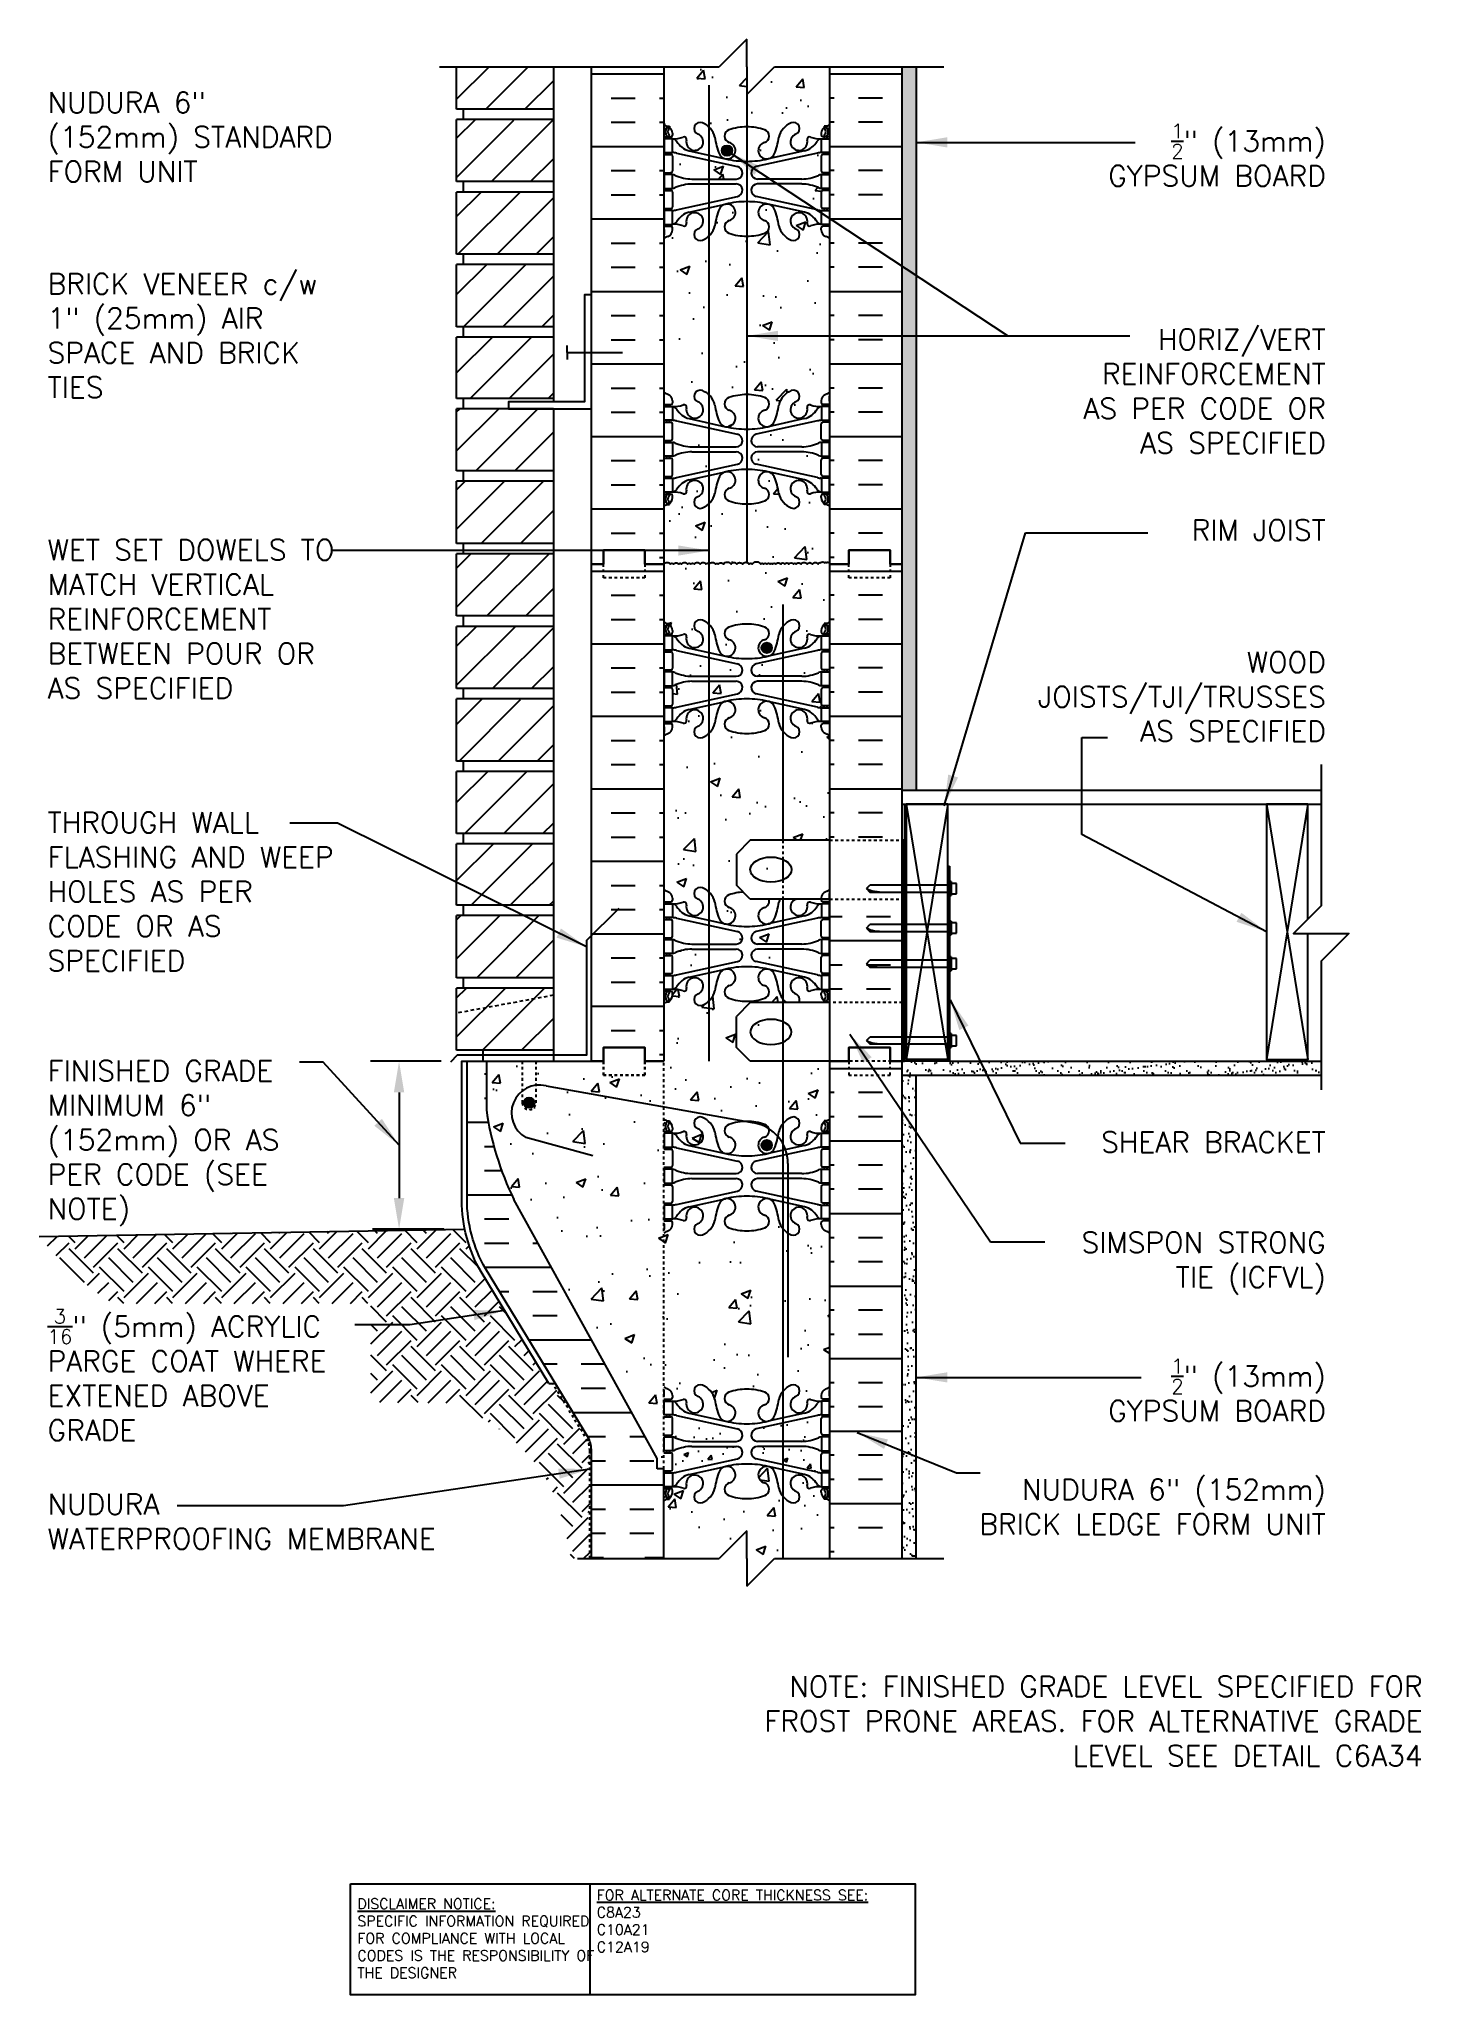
# Model space of a CAD drawing. Header units: inches. Extents: x 26.1 to 76.1, y -14.5 to 56.3.
import ezdxf

# ---------------------------------------------------------------- set-up
doc = ezdxf.new("R2010")
doc.units = ezdxf.units.IN
doc.header["$LTSCALE"] = 0.5
doc.header["$MEASUREMENT"] = 0
for name, pattern in [('DASHED2', [0.375, 0.25, -0.125]), ('DASHEDX2', [1.5, 1, -0.5]), ('HIDDEN2', [0.1875, 0.125, -0.0625])]:
    doc.linetypes.add(name, pattern=pattern)
for name, color, linetype in [('HATCH', 12, 'Continuous'), ('Hidden2', 12, 'HIDDEN2'), ('line25', 2, 'Continuous'), ('LINE3', 3, 'Continuous'), ('LINE50', 5, 'Continuous'), ('LINE9', 9, 'Continuous'), ('TEXT', 4, 'Continuous'), ('Web_Edge', 9, 'Continuous')]:
    doc.layers.add(name, color=color, linetype=linetype)
doc.styles.add('DIM', font='romans.shx', dxfattribs={"width": 0.7})
doc.styles.add('ROMANS', font='romans.shx', dxfattribs={"height": 1.125})
doc.styles.get("Standard").update_dxf_attribs({"font": 'romans.shx', "height": 1.125})
doc.dimstyles.new('ext_12', dxfattribs={"dimscale": 12, "dimtxt": 0.09375, "dimasz": 0.09375, "dimexe": 0.09375, "dimexo": 0.0625, "dimgap": 0.0625, "dimtad": 1, "dimdec": 1, "dimzin": 3, "dimdsep": 46, "dimlunit": 4, "dimtxsty": 'DIM', "dimcen": 0.09, "dimdle": 0.09375, "dimclrt": 4, "dimadec": 0, "dimazin": 0, "dimtfac": 1, "dimtdec": 1, "dimtmove": 2, "dimatfit": 3, "dimfxl": 0, "dimfrac": 2, "dimtolj": 1, "dimtzin": 0, "dimarcsym": 0})

msp = doc.modelspace()

# ---------------------------------------------------------------- texts
at = {"layer": 'TEXT', "char_height": 0.75, "style": 'ROMANS'}
for s, insert, width, attachment_point in [('NUDURA 6" (152mm) STANDARD FORM UNIT', (26.372, 52.712), 11.43486, 4), ('\\A1;{\\H0.7x;\\S1/2;}" (13mm) GYPSUM BOARD', (72.622, 52.06), 9.89881, 6), ('BRICK VENEER c/w 1" (25mm) AIR SPACE AND BRICK TIES', (26.372, 45.525), 11.43486, 4), ('\\A1;{\\H1x;HORIZ/VERT REINFORCEMENT AS PER CODE OR AS SPECIFIED}', (72.622, 43.511), 9.89881, 6), ('RIM JOIST', (72.622, 38.485), 11.43486, 6), ('WET SET DOWELS TO MATCH VERTICAL\\PREINFORCEMENT BETWEEN POUR OR AS SPECIFIED', (26.372, 35.264), 11.43486, 4), ('WOOD JOISTS/TJI/TRUSSES AS SPECIFIED', (72.622, 32.451), 11.43486, 6), ('THROUGH WALL FLASHING AND WEEP HOLES AS PER CODE OR AS SPECIFIED', (26.372, 25.397), 11.43486, 4), ('FINISHED GRADE MINIMUM 6" (152mm) OR AS PER CODE (SEE NOTE)', (26.372, 16.288), 10.75183, 4), ('SHEAR BRACKET', (72.622, 16.332), 11.43486, 6), ('SIMSPON STRONG TIE (ICFVL)', (72.622, 11.945), 10.60311, 6), ('\\A1;{\\H0.7x;\\S3/16;}" (5mm) ACRYLIC PARGE COAT WHERE EXTENED ABOVE GRADE', (26.372, 7.907), 11.43486, 4), ('\\A1;{\\H0.7x;\\S1/2;}" (13mm) GYPSUM BOARD', (72.622, 7.354), 9.46328, 6), ('NUDURA 6" (152mm) BRICK LEDGE FORM UNIT', (72.622, 3.127), 14.1509, 6), ('NUDURA \\PWATERPROOFING MEMBRANE ', (26.372, 2.6), 16.25496, 4), ('\\A1;NOTE: FINISHED GRADE LEVEL SPECIFIED FOR FROST PRONE AREAS. FOR ALTERNATIVE GRADE LEVEL SEE DETAIL C6A34', (76.127, -4.629), 27.2137, 6)]:
    msp.add_mtext(s, dxfattribs=dict(at, insert=insert, width=width, attachment_point=attachment_point))
at = {"layer": 'TEXT', "char_height": 0.375, "attachment_point": 4}
for s, insert, width in [('{\\LDISCLAIMER NOTICE:}\\PSPECIFIC INFORMATION REQUIRED FOR COMPLIANCE WITH LOCAL CODES IS THE RESPONSIBILITY OF THE DESIGNER', (37.585, -12.489), 9.3349), ('{\\LFOR ALTERNATE CORE THICKNESS SEE:\\P}C8A23\\PC10A21\\PC12A19', (46.246, -11.862), 15.5553)]:
    msp.add_mtext(s, dxfattribs=dict(at, insert=insert, width=width))

# ---------------------------------------------------------------- blocks, each defined once
blk = doc.blocks.new('6 web')
at = {"layer": 'Web_Edge'}
for p, q in [((-3, 6.566), (-2.958, 6.566)), ((-3, 6.466), (-2.752, 6.466)), ((-2.89, 6.845), (-2.8, 6.845)), ((-2.89, 6.466), (-2.89, 6.396)), ((-2.8, 6.845), (-2.8, 6.803)), ((-2.8, 6.466), (-2.8, 6.396)), ((-2.69, 6.596), (-2.69, 6.529)), ((2.69, 6.596), (2.69, 6.529)), ((3, 6.466), (2.752, 6.466)), ((2.89, 6.845), (2.8, 6.845)), ((2.8, 6.845), (2.8, 6.803)), ((2.8, 6.466), (2.8, 6.396)), ((2.89, 6.466), (2.89, 6.396)), ((3, 6.566), (2.958, 6.566)), ((-3, 5.826), (-2.752, 5.826)), ((-2.89, 5.896), (-2.89, 5.826)), ((-2.8, 5.896), (-2.8, 5.826)), ((-2.69, 5.764), (-2.69, 5.229)), ((-2.551, 5.872), (-0.34, 5.391)), ((-2.09, 5.955), (-0.768, 5.665)), ((2.551, 5.872), (0.34, 5.391)), ((2.09, 5.955), (0.768, 5.665)), ((2.69, 5.764), (2.69, 5.229)), ((3, 5.826), (2.752, 5.826)), ((2.8, 5.896), (2.8, 5.826)), ((2.89, 5.896), (2.89, 5.826)), ((-3, 5.166), (-2.752, 5.166)), ((-2.89, 5.166), (-2.89, 5.096)), ((-2.8, 5.166), (-2.8, 5.096)), ((3, 5.166), (2.752, 5.166)), ((2.8, 5.166), (2.8, 5.096)), ((2.89, 5.166), (2.89, 5.096)), ((-3, 4.526), (-2.752, 4.526)), ((-2.89, 4.596), (-2.89, 4.526)), ((-2.8, 4.596), (-2.8, 4.526)), ((-2.69, 4.464), (-2.69, 3.929)), ((-2.551, 3.82), (-0.34, 4.302)), ((-1.985, 4.936), (-0.389, 4.936)), ((-1.985, 4.756), (-0.389, 4.756)), ((2.551, 3.82), (0.34, 4.302)), ((1.985, 4.936), (0.389, 4.936)), ((1.985, 4.756), (0.389, 4.756)), ((2.69, 4.464), (2.69, 3.929)), ((3, 4.526), (2.752, 4.526)), ((2.8, 4.596), (2.8, 4.526)), ((2.89, 4.596), (2.89, 4.526)), ((-3, 3.866), (-2.752, 3.866)), ((-2.89, 3.866), (-2.89, 3.796)), ((-2.8, 3.866), (-2.8, 3.796)), ((-2.09, 3.737), (-0.768, 4.028)), ((2.09, 3.737), (0.768, 4.028)), ((3, 3.866), (2.752, 3.866)), ((2.8, 3.866), (2.8, 3.796)), ((2.89, 3.866), (2.89, 3.796)), ((-3, 3.226), (-2.752, 3.226)), ((-2.99, 3.106), (-2.99, 2.92)), ((-2.89, 3.296), (-2.89, 3.226)), ((-2.8, 3.296), (-2.8, 3.226)), ((-2.69, 3.096), (-2.69, 3.164)), ((2.69, 3.096), (2.69, 3.164)), ((3, 3.226), (2.752, 3.226)), ((2.8, 3.296), (2.8, 3.226)), ((2.89, 3.296), (2.89, 3.226)), ((2.99, 3.106), (2.99, 2.92)), ((-3, -3.226), (-2.752, -3.226)), ((-2.99, -3.106), (-2.99, -2.92)), ((-2.89, -3.296), (-2.89, -3.226)), ((-2.8, -3.296), (-2.8, -3.226)), ((-2.69, -3.096), (-2.69, -3.164)), ((2.69, -3.096), (2.69, -3.164)), ((3, -3.226), (2.752, -3.226)), ((2.8, -3.296), (2.8, -3.226)), ((2.89, -3.296), (2.89, -3.226)), ((2.99, -3.106), (2.99, -2.92)), ((-3, -3.866), (-2.752, -3.866)), ((-2.89, -3.866), (-2.89, -3.796)), ((-2.8, -3.866), (-2.8, -3.796)), ((-2.69, -4.464), (-2.69, -3.929)), ((-2.551, -3.82), (-0.34, -4.302)), ((-2.09, -3.737), (-0.768, -4.028)), ((2.551, -3.82), (0.34, -4.302)), ((2.09, -3.737), (0.768, -4.028)), ((2.69, -4.464), (2.69, -3.929)), ((3, -3.866), (2.752, -3.866)), ((2.8, -3.866), (2.8, -3.796)), ((2.89, -3.866), (2.89, -3.796)), ((-3, -4.526), (-2.752, -4.526)), ((-2.89, -4.596), (-2.89, -4.526)), ((-2.8, -4.596), (-2.8, -4.526)), ((-1.985, -4.756), (-0.389, -4.756)), ((-1.985, -4.936), (-0.389, -4.936)), ((1.985, -4.756), (0.389, -4.756)), ((1.985, -4.936), (0.389, -4.936)), ((3, -4.526), (2.752, -4.526)), ((2.8, -4.596), (2.8, -4.526)), ((2.89, -4.596), (2.89, -4.526)), ((-3, -5.166), (-2.752, -5.166)), ((-2.89, -5.166), (-2.89, -5.096)), ((-2.8, -5.166), (-2.8, -5.096)), ((-2.69, -5.764), (-2.69, -5.229)), ((-2.551, -5.872), (-0.34, -5.391)), ((2.551, -5.872), (0.34, -5.391)), ((2.69, -5.764), (2.69, -5.229)), ((3, -5.166), (2.752, -5.166)), ((2.8, -5.166), (2.8, -5.096)), ((2.89, -5.166), (2.89, -5.096)), ((-3, -5.826), (-2.752, -5.826)), ((-2.89, -5.896), (-2.89, -5.826)), ((-2.8, -5.896), (-2.8, -5.826)), ((-2.09, -5.955), (-0.768, -5.665)), ((2.09, -5.955), (0.768, -5.665)), ((3, -5.826), (2.752, -5.826)), ((2.8, -5.896), (2.8, -5.826)), ((2.89, -5.896), (2.89, -5.826)), ((-3, -6.466), (-2.752, -6.466)), ((-3, -6.566), (-2.958, -6.566)), ((-2.89, -6.466), (-2.89, -6.396)), ((-2.89, -6.845), (-2.8, -6.845)), ((-2.8, -6.466), (-2.8, -6.396)), ((-2.8, -6.845), (-2.8, -6.803)), ((-2.69, -6.596), (-2.69, -6.529)), ((2.69, -6.596), (2.69, -6.529)), ((3, -6.466), (2.752, -6.466)), ((2.8, -6.466), (2.8, -6.396)), ((2.8, -6.845), (2.8, -6.803)), ((2.89, -6.845), (2.8, -6.845)), ((2.89, -6.466), (2.89, -6.396)), ((3, -6.566), (2.958, -6.566))]:
    blk.add_line(p, q, dxfattribs=at)
for points in [[(-2.995, 5.896), (-2.695, 5.896), (-2.695, 6.396), (-2.995, 6.396)], [(2.995, 5.896), (2.695, 5.896), (2.695, 6.396), (2.995, 6.396)], [(-2.995, 4.596), (-2.695, 4.596), (-2.695, 5.096), (-2.995, 5.096)], [(2.995, 4.596), (2.695, 4.596), (2.695, 5.096), (2.995, 5.096)], [(-2.995, 3.296), (-2.695, 3.296), (-2.695, 3.796), (-2.995, 3.796)], [(2.995, 3.296), (2.695, 3.296), (2.695, 3.796), (2.995, 3.796)], [(-2.995, -3.296), (-2.695, -3.296), (-2.695, -3.796), (-2.995, -3.796)], [(2.995, -3.296), (2.695, -3.296), (2.695, -3.796), (2.995, -3.796)], [(-2.995, -4.596), (-2.695, -4.596), (-2.695, -5.096), (-2.995, -5.096)], [(2.995, -4.596), (2.695, -4.596), (2.695, -5.096), (2.995, -5.096)], [(-2.995, -5.896), (-2.695, -5.896), (-2.695, -6.396), (-2.995, -6.396)], [(2.995, -5.896), (2.695, -5.896), (2.695, -6.396), (2.995, -6.396)]]:
    blk.add_lwpolyline(points, close=True, dxfattribs=at)
for centre, radius, start, end in [((-2.69, 7.303), 0.5, 231.68334, 250.52878), ((-2.69, 7.303), 0.6, 238.89067, 245.07477), ((-2.958, 6.586), 0.02, 270, 14.15407), ((-2.696, 6.651), 0.25, 140.11451, 222.46087), ((-2.951, 6.741), 0.02, 340.7916, 65.07477), ((-2.854, 6.782), 0.045, 319.1879, 141.448), ((-2.848, 6.512), 0.045, 222.46087, 42.46087), ((-2.94, 6.596), 0.25, 0, 70.52878), ((-2.696, 6.651), 0.16, 140.00008, 222.46087), ((-2.752, 6.529), 0.0625, 270, 0), ((-2.639, 7.395), 1, 266.78787, 289.9067), ((-2.738, 6.15), 0.25, 37.27766, 80.0823), ((-2.269, 6.369), 0.09, 346.67951, 108.86514), ((-1.885, 6.278), 0.305, 166.67951, 68.19625), ((-1.69, 6.766), 0.22, 68.19625, 248.19625), ((-1.885, 6.278), 0.745, 13.26522, 68.19625), ((1.803, 6.92), 3, 189.02727, 201.19839), ((-0.571, 6.49), 0.24, 108.92296, 254.27465), ((0, 4.825), 2, 90, 108.92296), ((0, 4.825), 2, 71.07704, 90), ((0.571, 6.49), 0.24, 285.72535, 71.07704), ((-1.803, 6.92), 3, 338.80161, 350.97273), ((1.885, 6.278), 0.745, 111.80375, 166.73478), ((1.885, 6.278), 0.305, 111.80375, 13.32049), ((1.69, 6.766), 0.22, 291.80375, 111.80375), ((2.269, 6.369), 0.09, 71.13486, 193.32049), ((2.639, 7.395), 1, 250.0933, 273.21213), ((2.738, 6.15), 0.25, 99.9177, 142.72234), ((2.94, 6.596), 0.25, 109.47122, 180), ((2.752, 6.529), 0.0625, 180, 270), ((2.848, 6.512), 0.045, 137.53913, 317.53913), ((2.854, 6.782), 0.045, 38.552, 220.8121), ((2.696, 6.651), 0.16, 317.53913, 39.99992), ((2.69, 7.303), 0.5, 289.47122, 308.31666), ((2.696, 6.651), 0.25, 317.53913, 39.88549), ((2.951, 6.741), 0.02, 114.92523, 199.2084), ((2.958, 6.586), 0.02, 165.84593, 270), ((2.69, 7.303), 0.6, 294.92523, 301.10933), ((-2.752, 5.764), 0.0625, 0, 90), ((-2.786, 4.9), 1, 76.42909, 84.79907), ((-1.891, 6.678), 0.75, 210.15498, 254.58381), ((-0.718, 5.966), 0.305, 205.37817, 74.27465), ((0, 8.932), 3.356, 256.76915, 270), ((0, 8.932), 3.356, 270, 283.23085), ((0.718, 5.966), 0.305, 105.72535, 334.62183), ((1.891, 6.678), 0.75, 285.41619, 329.84502), ((2.786, 4.9), 1, 95.20093, 103.57091), ((2.752, 5.764), 0.0625, 90, 180), ((-2.752, 5.229), 0.0625, 270, 0), ((-2.699, 4.877), 0.219, 60.49375, 88.91995), ((-1.955, 6.536), 1.6, 246.56734, 268.92028), ((-0.389, 5.166), 0.23, 270, 77.60551), ((0.389, 5.166), 0.23, 102.39449, 270), ((1.955, 6.536), 1.6, 271.07972, 293.43266), ((2.699, 4.877), 0.219, 91.08005, 119.50625), ((2.752, 5.229), 0.0625, 180, 270), ((-2.752, 4.464), 0.0625, 0, 90), ((-2.699, 4.815), 0.219, 271.08005, 299.50625), ((-2.699, 4.815), 0.219, 271.08005, 299.50625), ((-1.955, 3.156), 1.6, 91.07972, 113.43266), ((-1.955, 3.156), 1.6, 91.07972, 113.43266), ((-0.389, 4.526), 0.23, 282.39449, 90), ((0.389, 4.526), 0.23, 90, 257.60551), ((1.955, 3.156), 1.6, 66.56734, 88.92028), ((1.955, 3.156), 1.6, 66.56734, 88.92028), ((2.699, 4.815), 0.219, 240.49375, 268.91995), ((2.699, 4.815), 0.219, 240.49375, 268.91995), ((2.752, 4.464), 0.0625, 90, 180), ((-2.752, 3.929), 0.0625, 270, 0), ((-2.786, 4.792), 1, 275.20093, 283.57091), ((-1.891, 3.014), 0.75, 105.41619, 149.84502), ((-1.885, 3.414), 0.305, 291.80375, 193.32049), ((1.803, 2.773), 3, 158.80161, 170.97273), ((-0.718, 3.727), 0.305, 285.72535, 154.62183), ((0, 0.761), 3.356, 90, 103.23085), ((0, 0.761), 3.356, 76.76915, 90), ((0.718, 3.727), 0.305, 25.37817, 254.27465), ((-1.803, 2.773), 3, 9.02727, 21.19839), ((1.885, 3.414), 0.305, 346.67951, 248.19625), ((1.891, 3.014), 0.75, 30.15498, 74.58381), ((2.786, 4.792), 1, 256.42909, 264.79907), ((2.752, 3.929), 0.0625, 180, 270), ((-3.01, 3.106), 0.02, 0, 60.01198), ((-3.01, 2.92), 0.02, 301.07295, 0), ((-2.69, 2.389), 0.6, 121.07295, 121.10933), ((-2.69, 2.389), 0.5, 109.47122, 128.31666), ((-2.94, 3.096), 0.25, 289.47122, 360), ((-2.752, 3.164), 0.0625, 360, 90), ((-2.738, 3.542), 0.25, 279.9177, 322.72234), ((-2.639, 2.298), 1, 70.0933, 93.21213), ((-2.269, 3.323), 0.09, 251.13486, 13.32049), ((-1.69, 2.927), 0.22, 111.80375, 291.80375), ((-1.885, 3.414), 0.745, 291.80375, 346.73478), ((-0.571, 3.202), 0.24, 105.72535, 251.07704), ((0, 4.867), 2, 251.07704, 270), ((0, 4.867), 2, 270, 288.92296), ((0.571, 3.202), 0.24, 288.92296, 74.27465), ((1.885, 3.414), 0.745, 193.26522, 248.19625), ((1.69, 2.927), 0.22, 248.19625, 68.19625), ((2.269, 3.323), 0.09, 166.67951, 288.86514), ((2.639, 2.298), 1, 86.78787, 109.9067), ((2.738, 3.542), 0.25, 217.27766, 260.0823), ((2.752, 3.164), 0.0625, 90, 180), ((2.94, 3.096), 0.25, 180, 250.52878), ((2.69, 2.389), 0.5, 51.68334, 70.52878), ((3.01, 3.106), 0.02, 119.98802, 180), ((3.01, 2.92), 0.02, 180, 238.92705), ((2.69, 2.389), 0.6, 58.89067, 58.92705), ((-2.69, -2.389), 0.5, 231.68334, 250.52878), ((-1.69, -2.927), 0.22, 68.19625, 248.19625), ((-1.885, -3.414), 0.745, 13.26522, 68.19625), ((1.885, -3.414), 0.745, 111.80375, 166.73478), ((1.69, -2.927), 0.22, 291.80375, 111.80375), ((2.69, -2.389), 0.5, 289.47122, 308.31666), ((-2.69, -2.389), 0.6, 238.89067, 238.92705), ((-3.01, -2.92), 0.02, 360, 58.92705), ((-3.01, -3.106), 0.02, 299.98802, 360), ((-2.94, -3.096), 0.25, 0, 70.52878), ((-2.752, -3.164), 0.0625, 270, 0), ((-2.639, -2.298), 1, 266.78787, 289.9067), ((-2.738, -3.542), 0.25, 37.27766, 80.0823), ((-1.891, -3.014), 0.75, 210.15498, 254.58381), ((-2.269, -3.323), 0.09, 346.67951, 108.86514), ((-1.885, -3.414), 0.305, 166.67951, 68.19625), ((1.803, -2.773), 3, 189.02727, 201.19839), ((-0.718, -3.727), 0.305, 205.37817, 74.27465), ((-0.571, -3.202), 0.24, 108.92296, 254.27465), ((0, -4.867), 2, 90, 108.92296), ((0, -4.867), 2, 71.07704, 90), ((0.718, -3.727), 0.305, 105.72535, 334.62183), ((0.571, -3.202), 0.24, 285.72535, 71.07704), ((-1.803, -2.773), 3, 338.80161, 350.97273), ((1.885, -3.414), 0.305, 111.80375, 13.32049), ((1.891, -3.014), 0.75, 285.41619, 329.84502), ((2.269, -3.323), 0.09, 71.13486, 193.32049), ((2.639, -2.298), 1, 250.0933, 273.21213), ((2.738, -3.542), 0.25, 99.9177, 142.72234), ((2.94, -3.096), 0.25, 109.47122, 180), ((2.752, -3.164), 0.0625, 180, 270), ((3.01, -2.92), 0.02, 121.07295, 180), ((3.01, -3.106), 0.02, 180, 240.01198), ((2.69, -2.389), 0.6, 301.07295, 301.10933), ((-2.752, -3.929), 0.0625, 0, 90), ((-2.786, -4.792), 1, 76.42909, 84.79907), ((0, -0.761), 3.356, 256.76915, 270), ((0, -0.761), 3.356, 270, 283.23085), ((2.786, -4.792), 1, 95.20093, 103.57091), ((2.752, -3.929), 0.0625, 90, 180), ((-2.752, -4.464), 0.0625, 270, 0), ((-2.699, -4.815), 0.219, 60.49375, 88.91995), ((-2.699, -4.815), 0.219, 60.49375, 88.91995), ((-1.955, -3.156), 1.6, 246.56734, 268.92028), ((-1.955, -3.156), 1.6, 246.56734, 268.92028), ((-1.955, -6.536), 1.6, 91.07972, 113.43266), ((-0.389, -4.526), 0.23, 270, 77.60551), ((-0.389, -5.166), 0.23, 282.39449, 90), ((0.389, -4.526), 0.23, 102.39449, 270), ((0.389, -5.166), 0.23, 90, 257.60551), ((1.955, -3.156), 1.6, 271.07972, 293.43266), ((1.955, -3.156), 1.6, 271.07972, 293.43266), ((1.955, -6.536), 1.6, 66.56734, 88.92028), ((2.699, -4.815), 0.219, 91.08005, 119.50625), ((2.699, -4.815), 0.219, 91.08005, 119.50625), ((2.752, -4.464), 0.0625, 180, 270), ((-2.752, -5.229), 0.0625, 0, 90), ((-2.699, -4.877), 0.219, 271.08005, 299.50625), ((-0.718, -5.966), 0.305, 285.72535, 154.62183), ((0, -8.932), 3.356, 90, 103.23085), ((0, -8.932), 3.356, 76.76915, 90), ((0.718, -5.966), 0.305, 25.37817, 254.27465), ((2.699, -4.877), 0.219, 240.49375, 268.91995), ((2.752, -5.229), 0.0625, 90, 180), ((-2.752, -5.764), 0.0625, 270, 0), ((-2.786, -4.9), 1, 275.20093, 283.57091), ((-2.738, -6.15), 0.25, 279.9177, 322.72234), ((-1.891, -6.678), 0.75, 105.41619, 149.84502), ((-2.269, -6.369), 0.09, 251.13486, 13.32049), ((-1.885, -6.278), 0.305, 291.80375, 193.32049), ((1.803, -6.92), 3, 158.80161, 170.97273), ((-0.571, -6.49), 0.24, 105.72535, 251.07704), ((0.571, -6.49), 0.24, 288.92296, 74.27465), ((-1.803, -6.92), 3, 9.02727, 21.19839), ((1.885, -6.278), 0.305, 346.67951, 248.19625), ((1.891, -6.678), 0.75, 30.15498, 74.58381), ((2.269, -6.369), 0.09, 166.67951, 288.86514), ((2.738, -6.15), 0.25, 217.27766, 260.0823), ((2.786, -4.9), 1, 256.42909, 264.79907), ((2.752, -5.764), 0.0625, 180, 270), ((-2.69, -7.303), 0.6, 114.92523, 121.10933), ((-2.69, -7.303), 0.5, 109.47122, 128.31666), ((-2.958, -6.586), 0.02, 345.84593, 90), ((-2.696, -6.651), 0.25, 137.53913, 219.88549), ((-2.951, -6.741), 0.02, 294.92523, 19.2084), ((-2.854, -6.782), 0.045, 218.552, 40.8121), ((-2.848, -6.512), 0.045, 317.53913, 137.53913), ((-2.94, -6.596), 0.25, 289.47122, 360), ((-2.696, -6.651), 0.16, 137.53913, 219.99992), ((-2.752, -6.529), 0.0625, 360, 90), ((-2.639, -7.395), 1, 70.0933, 93.21213), ((-1.69, -6.766), 0.22, 111.80375, 291.80375), ((-1.885, -6.278), 0.745, 291.80375, 346.73478), ((0, -4.825), 2, 251.07704, 270), ((0, -4.825), 2, 270, 288.92296), ((1.885, -6.278), 0.745, 193.26522, 248.19625), ((1.69, -6.766), 0.22, 248.19625, 68.19625), ((2.639, -7.395), 1, 86.78787, 109.9067), ((2.752, -6.529), 0.0625, 90, 180), ((2.94, -6.596), 0.25, 180, 250.52878), ((2.848, -6.512), 0.045, 42.46087, 222.46087), ((2.854, -6.782), 0.045, 139.1879, 321.448), ((2.696, -6.651), 0.16, 320.00008, 42.46087), ((2.69, -7.303), 0.5, 51.68334, 70.52878), ((2.696, -6.651), 0.25, 320.11451, 42.46087), ((2.951, -6.741), 0.02, 160.7916, 245.07477), ((2.958, -6.586), 0.02, 90, 194.15407), ((2.69, -7.303), 0.6, 58.89067, 65.07477)]:
    blk.add_arc(centre, radius, start, end, dxfattribs=at)

# ---------------------------------------------------------------- hatches: boundary and pattern name
at = {"layer": 'HATCH'}
h = msp.add_hatch(dxfattribs=at)
h.set_pattern_fill('AR-CONC', color=256, scale=0.5, style=0)
h.paths.add_polyline_path([(54.676, 49.036, 0.082415), (54.533, 49.115, -0.317837), (54.366, 49.35), (54.366, 49.418, -0.414214), (54.428, 49.48), (54.476, 49.48), (54.476, 49.55), (54.371, 49.55, 0.10046), (53.977, 49.493, -0.601435), (53.858, 49.598, 2.182095), (53.448, 49.385, -1), (53.284, 48.977, -0.24438), (52.836, 49.497, 0.053157), (52.67, 50.111, 0.223253), (52.47, 50.276), (52.45, 50.281, 0.955472), (52.312, 49.687, -0.735593), (52.325, 49.229, -0.082755), (51.676, 49.121), (51.676, 47.254), (54.676, 47.254)])
h.paths.add_polyline_path([(51.676, 49.121, -0.082755), (51.027, 49.229, -0.735593), (51.04, 49.687, 0.955472), (50.902, 50.281), (50.882, 50.276, 0.223253), (50.682, 50.111, 0.053157), (50.516, 49.497, -0.24438), (50.068, 48.977, -1), (49.904, 49.385, 2.182095), (49.494, 49.598, -0.601435), (49.375, 49.493, 0.10046), (48.981, 49.55), (48.876, 49.55), (48.876, 49.48), (48.924, 49.48, -0.414214), (48.986, 49.418), (48.986, 49.35, -0.317837), (48.819, 49.115, 0.082415), (48.676, 49.036), (48.676, 47.254), (51.676, 47.254)])
h.paths.add_polyline_path([(51.676, 54.254), (51.676, 55.254), (51.676, 56.254), (50.676, 55.254), (48.676, 55.254), (48.676, 53.165, 0.064398), (48.786, 53.099), (48.876, 53.099), (48.876, 53.057, -0.249069), (48.986, 52.85), (48.986, 52.783, -0.414214), (48.924, 52.72), (48.876, 52.72), (48.876, 52.65), (48.981, 52.65, 0.10046), (49.375, 52.707, -0.601435), (49.494, 52.603, 2.182095), (49.904, 52.816, -1), (50.068, 53.224, -0.24438), (50.516, 52.703, 0.053157), (50.682, 52.089, 0.223253), (50.882, 51.924), (50.902, 51.92, 0.955472), (51.04, 52.514, -0.735593), (51.027, 52.972, -0.082755), (51.676, 53.08)])
h.paths.add_polyline_path([(51.145, 52.22, -1), (50.77, 52.22, -1)], flags=16)
h.paths.add_polyline_path([(54.676, 55.254), (52.676, 55.254), (51.676, 54.254), (51.676, 53.08, -0.082755), (52.325, 52.972, -0.735593), (52.312, 52.514, 0.955472), (52.45, 51.92), (52.47, 51.924, 0.223253), (52.67, 52.089, 0.053157), (52.836, 52.703, -0.24438), (53.284, 53.224, -1), (53.448, 52.816, 2.182095), (53.858, 52.603, -0.601435), (53.977, 52.707, 0.10046), (54.371, 52.65), (54.476, 52.65), (54.476, 52.72), (54.428, 52.72, -0.414214), (54.366, 52.783), (54.366, 52.85, -0.249069), (54.476, 53.057), (54.476, 53.099), (54.566, 53.099, 0.064398), (54.676, 53.165)])
h.paths.add_polyline_path([(54.366, 51.483), (54.366, 52.018, -0.414214), (54.428, 52.08), (54.476, 52.08), (54.476, 52.15), (54.371, 52.15, 0.036537), (54.227, 52.127), (52.016, 51.645, 0.897292), (52.065, 51.19), (53.661, 51.19, 0.097844), (54.267, 51.322, -0.124673), (54.371, 51.35), (54.476, 51.35), (54.476, 51.42), (54.428, 51.42, -0.414214)])
h.paths.add_polyline_path([(54.366, 50.718, -0.414214), (54.428, 50.78), (54.476, 50.78), (54.476, 50.85), (54.371, 50.85, -0.124673), (54.267, 50.879, 0.097844), (53.661, 51.01), (52.065, 51.01, 0.897292), (52.016, 50.556), (54.227, 50.074, 0.036537), (54.371, 50.05), (54.476, 50.05), (54.476, 50.12), (54.428, 50.12, -0.414214), (54.366, 50.183)])
h.paths.add_polyline_path([(51.287, 51.01), (49.691, 51.01, 0.097844), (49.085, 50.879, -0.124673), (48.981, 50.85), (48.876, 50.85), (48.876, 50.78), (48.924, 50.78, -0.414214), (48.986, 50.718), (48.986, 50.183, -0.414214), (48.924, 50.12), (48.876, 50.12), (48.876, 50.05), (48.981, 50.05, 0.036537), (49.125, 50.074), (51.336, 50.556, 0.897292)])
h.paths.add_polyline_path([(51.336, 51.645), (49.125, 52.127, 0.036537), (48.981, 52.15), (48.876, 52.15), (48.876, 52.08), (48.924, 52.08, -0.414214), (48.986, 52.018), (48.986, 51.483, -0.414214), (48.924, 51.42), (48.876, 51.42), (48.876, 51.35), (48.981, 51.35, -0.124673), (49.085, 51.322, 0.097844), (49.691, 51.19), (51.287, 51.19, 0.897292)])
h = msp.add_hatch(dxfattribs=at)
h.set_pattern_fill('ANSI31', color=256, scale=8, style=0)
h.set_pattern_definition([(45, (34.8746, -11.6206), (-0.707107, 0.707107), [])])
h.paths.add_polyline_path([(44.676, 21.904), (41.176, 21.904), (41.176, 19.654), (44.676, 19.654)])
h.paths.add_polyline_path([(44.676, 24.529), (41.176, 24.529), (41.176, 22.279), (44.676, 22.279)])
h.paths.add_polyline_path([(44.676, 27.124), (41.176, 27.124), (41.176, 24.904), (44.676, 24.904)])
h.paths.add_polyline_path([(44.676, 29.749), (41.176, 29.749), (41.176, 27.499), (44.676, 27.499)])
h.paths.add_polyline_path([(44.676, 32.349), (43.051, 32.349), (43.051, 32.374), (41.176, 32.374), (41.176, 30.124), (44.676, 30.124)])
h.paths.add_polyline_path([(44.676, 34.999), (41.176, 34.999), (41.176, 32.749), (44.676, 32.749)])
h.paths.add_polyline_path([(44.676, 37.624), (41.176, 37.624), (41.176, 35.374), (44.676, 35.374)])
h.paths.add_polyline_path([(44.676, 40.249), (41.176, 40.249), (41.176, 37.999), (44.676, 37.999)])
h.paths.add_polyline_path([(44.676, 42.849), (43.051, 42.849), (43.051, 42.874), (41.176, 42.874), (41.176, 40.624), (44.676, 40.624)])
h.paths.add_polyline_path([(44.676, 45.47), (41.176, 45.47), (41.176, 43.249), (44.676, 43.249)])
h.paths.add_polyline_path([(44.676, 48.095), (41.176, 48.095), (41.176, 45.845), (44.676, 45.845)])
h.paths.add_polyline_path([(44.676, 50.72), (41.176, 50.72), (41.176, 48.47), (44.676, 48.47)])
h.paths.add_polyline_path([(44.676, 53.32), (43.051, 53.32), (43.051, 53.345), (41.176, 53.345), (41.176, 51.095), (44.676, 51.095)])
h.paths.add_polyline_path([(44.676, 55.254), (41.176, 55.254), (41.176, 53.72), (44.676, 53.72)])
h = msp.add_hatch(dxfattribs=at)
h.set_pattern_fill('INSUL', color=256, scale=7, style=0)
h.set_pattern_definition([(0, (-2877.4856, -359.7554), (0, 2.625), []), (0, (-2877.4856, -358.8804), (0, 2.625), [0.875, -0.875]), (0, (-2877.4856, -358.0054), (0, 2.625), [0.875, -0.875])])
h.paths.add_polyline_path([(46.051, 37.254), (46.488, 37.254), (46.488, 37.754), (47.988, 37.754), (47.988, 37.254), (48.676, 37.254), (48.676, 55.254), (47.988, 55.254), (47.988, 55.754), (46.488, 55.754), (46.488, 55.254), (46.051, 55.254)])
h = msp.add_hatch(dxfattribs=at)
h.set_pattern_fill('INSUL', color=256, scale=7, style=0)
h.set_pattern_definition([(180, (2980.8376, -359.7554), (0, 2.625), []), (180, (2980.8376, -358.8804), (0, 2.625), [0.875, -0.875]), (180, (2980.8376, -358.0054), (0, 2.625), [0.875, -0.875])])
h.paths.add_polyline_path([(57.301, 37.254), (56.863, 37.254), (56.863, 37.754), (55.363, 37.754), (55.363, 37.254), (54.676, 37.254), (54.676, 55.254), (55.363, 55.254), (55.363, 55.754), (56.863, 55.754), (56.863, 55.254), (57.301, 55.254)])
h = msp.add_hatch(dxfattribs=at)
h.set_pattern_fill('AR-SAND', color=256, scale=0.25, style=0)
h.paths.add_polyline_path([(57.801, 55.254), (57.301, 55.254), (57.301, 37.254), (57.301, 29.067), (57.801, 29.067)])
h = msp.add_hatch(dxfattribs=at)
h.set_pattern_fill('AR-CONC', color=256, scale=0.5, style=0)
h.paths.add_polyline_path([(54.676, 47.254), (51.676, 47.254), (51.676, 43.387, -0.082755), (52.325, 43.279, -0.735593), (52.312, 42.821, 0.955472), (52.45, 42.228), (52.47, 42.232, 0.223253), (52.67, 42.397, 0.053157), (52.836, 43.011, -0.24438), (53.284, 43.532, -1), (53.448, 43.123, 2.182095), (53.858, 42.91, -0.601435), (53.977, 43.015, 0.10046), (54.371, 42.958), (54.476, 42.958), (54.476, 43.028), (54.428, 43.028, -0.414214), (54.366, 43.09), (54.366, 43.158, -0.317837), (54.533, 43.394, 0.082415), (54.676, 43.473)])
h.paths.add_polyline_path([(51.676, 47.254), (48.676, 47.254), (48.676, 43.473, 0.082415), (48.819, 43.394, -0.317837), (48.986, 43.158), (48.986, 43.09, -0.414214), (48.924, 43.028), (48.876, 43.028), (48.876, 42.958), (48.981, 42.958, 0.10046), (49.375, 43.015, -0.601435), (49.494, 42.91, 2.182095), (49.904, 43.123, -1), (50.068, 43.532, -0.24438), (50.516, 43.011, 0.053157), (50.682, 42.397, 0.223253), (50.882, 42.232), (50.902, 42.228, 0.955472), (51.04, 42.821, -0.735593), (51.027, 43.279, -0.082755), (51.676, 43.387)])
h = msp.add_hatch(dxfattribs=at)
h.set_pattern_fill('AR-CONC', color=256, scale=0.5, style=0)
h.paths.add_polyline_path([(53.661, 41.498, 0.097844), (54.267, 41.63, -0.124673), (54.371, 41.658), (54.476, 41.658), (54.476, 41.728), (54.428, 41.728, -0.414214), (54.366, 41.79), (54.366, 42.325, -0.414214), (54.428, 42.388), (54.476, 42.388), (54.476, 42.458), (54.371, 42.458, 0.036537), (54.227, 42.434), (52.978, 42.162), (52.978, 41.498)])
h.paths.add_polyline_path([(52.978, 41.318), (52.978, 40.654), (54.227, 40.382, 0.036537), (54.371, 40.358), (54.476, 40.358), (54.476, 40.428), (54.428, 40.428, -0.414214), (54.366, 40.49), (54.366, 41.025, -0.414214), (54.428, 41.088), (54.476, 41.088), (54.476, 41.158), (54.371, 41.158, -0.124673), (54.267, 41.186, 0.097844), (53.661, 41.318)])
h.paths.add_polyline_path([(52.065, 41.318, 0.897292), (52.016, 40.863), (52.978, 40.654), (52.978, 41.318)])
h.paths.add_polyline_path([(52.016, 41.953, 0.897292), (52.065, 41.498), (52.978, 41.498), (52.978, 42.162)])
h.paths.add_polyline_path([(49.125, 42.434, 0.036537), (48.981, 42.458), (48.876, 42.458), (48.876, 42.388), (48.924, 42.388, -0.414214), (48.986, 42.325), (48.986, 41.79, -0.414214), (48.924, 41.728), (48.876, 41.728), (48.876, 41.658), (48.973, 41.658, -0.134256), (49.085, 41.63, 0.097844), (49.691, 41.498), (51.287, 41.498, 0.897292), (51.336, 41.953)])
h.paths.add_polyline_path([(51.336, 40.863, 0.677618), (51.406, 41.285), (50.596, 41.285), (49.396, 41.285, 0.051135), (49.085, 41.186, -0.134256), (48.973, 41.158), (48.876, 41.158), (48.876, 41.088), (48.924, 41.088, -0.414214), (48.986, 41.025), (48.986, 40.49, -0.414214), (48.924, 40.428), (48.876, 40.428), (48.876, 40.358), (48.981, 40.358, 0.036537), (49.125, 40.382)])
h = msp.add_hatch(dxfattribs=at)
h.set_pattern_fill('AR-CONC', color=256, scale=0.5, style=0)
h.paths.add_polyline_path([(52.978, 34.996, -0.130426), (53.284, 35.224, -1), (53.448, 34.816, 2.182095), (53.858, 34.603, -0.601435), (53.977, 34.707, 0.10046), (54.371, 34.65), (54.476, 34.65), (54.476, 34.72), (54.428, 34.72, -0.414214), (54.366, 34.783), (54.366, 34.85, -0.249069), (54.476, 35.057), (54.476, 35.099), (54.566, 35.099, 0.064398), (54.676, 35.165), (54.676, 37.254), (54.676, 39.343, 0.064398), (54.566, 39.409), (54.476, 39.409), (54.476, 39.451, -0.249069), (54.366, 39.658), (54.366, 39.725, -0.414214), (54.428, 39.788), (54.476, 39.788), (54.476, 39.858), (54.371, 39.858, 0.10046), (53.977, 39.801, -0.601435), (53.858, 39.906, 2.182095), (53.448, 39.693, -1), (53.284, 39.284, -0.130426), (52.978, 39.512)])
h.paths.add_polyline_path([(51.676, 35.08, -0.082755), (52.325, 34.972, -0.735593), (52.312, 34.514, 0.955472), (52.45, 33.92), (52.47, 33.924, 0.223253), (52.67, 34.089, 0.053157), (52.836, 34.703, -0.110434), (52.978, 34.996), (52.978, 39.512, -0.110434), (52.836, 39.805, 0.053157), (52.67, 40.419, 0.223253), (52.47, 40.584), (52.45, 40.588, 0.955472), (52.312, 39.995, -0.735593), (52.325, 39.537, -0.082755), (51.676, 39.429)])
h.paths.add_polyline_path([(52.582, 34.22, -1), (52.207, 34.22, -1)], flags=16)
h.paths.add_polyline_path([(50.516, 34.703, 0.051477), (50.675, 34.108), (50.957, 34.108), (51.241, 34.108, 0.444231), (51.04, 34.514, -0.735593), (51.027, 34.972, -0.082755), (51.676, 35.08), (51.676, 39.429, -0.082755), (51.027, 39.537, -0.735593), (51.04, 39.995, 0.955472), (50.902, 40.588), (50.882, 40.584, 0.223253), (50.682, 40.419, 0.053157), (50.516, 39.805, -0.24438), (50.068, 39.284, -1), (49.904, 39.693, 2.182095), (49.494, 39.906, -0.601435), (49.375, 39.801, 0.10046), (48.981, 39.858), (48.876, 39.858), (48.876, 39.788), (48.924, 39.788, -0.414214), (48.986, 39.725), (48.986, 39.658, -0.249069), (48.876, 39.451), (48.876, 39.409), (48.786, 39.409, 0.064398), (48.676, 39.343), (48.676, 37.254), (48.676, 35.165, 0.064398), (48.786, 35.099), (48.876, 35.099), (48.876, 35.057, -0.249069), (48.986, 34.85), (48.986, 34.783, -0.414214), (48.924, 34.72), (48.876, 34.72), (48.876, 34.65), (48.981, 34.65, 0.10046), (49.375, 34.707, -0.601435), (49.494, 34.603, 2.182095), (49.904, 34.816, -1), (50.068, 35.224, -0.24438)])
h = msp.add_hatch(dxfattribs=at)
h.set_pattern_fill('INSUL', color=256, scale=7, style=0)
h.set_pattern_definition([(0, (-2877.4856, -377.7554), (0, 2.625), []), (0, (-2877.4856, -376.8804), (0, 2.625), [0.875, -0.875]), (0, (-2877.4856, -376.0054), (0, 2.625), [0.875, -0.875])])
h.paths.add_polyline_path([(46.051, 19.254), (46.488, 19.254), (46.488, 19.754), (47.988, 19.754), (47.988, 19.254), (48.676, 19.254), (48.676, 37.254), (47.988, 37.254), (47.988, 37.754), (46.488, 37.754), (46.488, 37.254), (46.051, 37.254)])
h = msp.add_hatch(dxfattribs=at)
h.set_pattern_fill('INSUL', color=256, scale=7, style=0)
h.set_pattern_definition([(180, (2980.8376, -377.7554), (0, 2.625), []), (180, (2980.8376, -376.8804), (0, 2.625), [0.875, -0.875]), (180, (2980.8376, -376.0054), (0, 2.625), [0.875, -0.875])])
h.paths.add_polyline_path([(54.676, 27.254), (57.301, 27.254), (57.301, 37.254), (56.863, 37.254), (56.863, 37.754), (55.363, 37.754), (55.363, 37.254), (54.676, 37.254)])
h = msp.add_hatch(dxfattribs=at)
h.set_pattern_fill('AR-CONC', color=256, scale=0.5, style=0)
h.paths.add_polyline_path([(52.978, 33.19), (53.661, 33.19, 0.097844), (54.267, 33.322, -0.124673), (54.371, 33.35), (54.476, 33.35), (54.476, 33.42), (54.428, 33.42, -0.414214), (54.366, 33.483), (54.366, 34.018, -0.414214), (54.428, 34.08), (54.476, 34.08), (54.476, 34.15), (54.371, 34.15, 0.036537), (54.227, 34.127), (52.978, 33.854)])
h.paths.add_polyline_path([(52.978, 33.19), (52.978, 33.854), (52.016, 33.645, 0.897292), (52.065, 33.19)])
h.paths.add_polyline_path([(52.978, 33.01), (52.065, 33.01, 0.897292), (52.016, 32.556), (52.978, 32.346)])
h.paths.add_polyline_path([(54.227, 32.074, 0.036537), (54.371, 32.05), (54.476, 32.05), (54.476, 32.12), (54.428, 32.12, -0.414214), (54.366, 32.183), (54.366, 32.718, -0.414214), (54.428, 32.78), (54.476, 32.78), (54.476, 32.85), (54.371, 32.85, -0.124673), (54.267, 32.879, 0.097844), (53.661, 33.01), (52.978, 33.01), (52.978, 32.346)])
h.paths.add_polyline_path([(51.336, 32.556, 0.897292), (51.287, 33.01), (49.691, 33.01, 0.097844), (49.085, 32.879, -0.124673), (48.981, 32.85), (48.876, 32.85), (48.876, 32.78), (48.924, 32.78, -0.414214), (48.986, 32.718), (48.986, 32.183, -0.414214), (48.924, 32.12), (48.876, 32.12), (48.876, 32.05), (48.981, 32.05, 0.036537), (49.125, 32.074)])
h.paths.add_polyline_path([(51.287, 33.19, 0.897292), (51.336, 33.645), (49.21, 34.108), (48.876, 34.108), (48.876, 34.08), (48.924, 34.08, -0.414214), (48.986, 34.018), (48.986, 33.483, -0.414214), (48.924, 33.42), (48.876, 33.42), (48.876, 33.35), (48.981, 33.35, -0.124673), (49.085, 33.322, 0.097844), (49.691, 33.19)])
h = msp.add_hatch(dxfattribs=at)
h.set_pattern_fill('AR-CONC', color=256, scale=0.5, style=0)
h.paths.add_polyline_path([(53.858, 24.91, -0.590137), (53.974, 25.016, 0.101219), (54.371, 24.958), (54.476, 24.958), (54.476, 25.028), (54.428, 25.028, -0.414214), (54.366, 25.09), (54.366, 25.129), (53.461, 25.129, -0.016896), (53.448, 25.123, 2.182095)])
h.paths.add_polyline_path([(52.45, 24.228), (52.47, 24.232, 0.223253), (52.67, 24.397, 0.053157), (52.836, 25.011, -0.041797), (52.874, 25.129), (52.474, 25.129, -0.429542), (52.312, 24.821, 0.955472)])
edge = h.paths.add_edge_path()
edge.add_ellipse((52.547, 26.192), major_axis=(-0.746, 0), ratio=0.610344, start_angle=234.68926, end_angle=485.31074)
edge.add_line((52.978, 25.82), (52.978, 26.563))
edge = h.paths.add_edge_path()
edge.add_ellipse((52.547, 26.192), major_axis=(-0.746, 0), ratio=0.610344, start_angle=125.31074, end_angle=234.68926)
edge.add_line((52.978, 26.563), (52.978, 25.82))
h.paths.add_polyline_path([(51.027, 25.279, -0.066531), (51.547, 25.383), (51.301, 25.629), (51.301, 26.754), (51.676, 27.129), (51.676, 31.121, -0.082755), (51.027, 31.229, -0.735593), (51.04, 31.687, 0.955472), (50.902, 32.281), (50.882, 32.276, 0.223253), (50.682, 32.111, 0.053157), (50.516, 31.497, -0.24438), (50.068, 30.977, -1), (49.904, 31.385, 2.182095), (49.494, 31.598, -0.590137), (49.378, 31.492, 0.101219), (48.981, 31.55), (48.876, 31.55), (48.876, 31.48), (48.924, 31.48, -0.414214), (48.986, 31.418), (48.986, 31.35, -0.317837), (48.819, 31.115, 0.082415), (48.676, 31.036), (48.676, 25.473, 0.082415), (48.819, 25.394, -0.317837), (48.986, 25.158), (48.986, 25.09, -0.414214), (48.924, 25.028), (48.876, 25.028), (48.876, 24.958), (48.981, 24.958, 0.101219), (49.378, 25.016, -0.590137), (49.494, 24.91, 2.182095), (49.904, 25.123, -1), (50.068, 25.532, -0.24438), (50.516, 25.011, 0.053157), (50.682, 24.397, 0.223253), (50.882, 24.232), (50.902, 24.228, 0.955472), (51.04, 24.821, -0.735593)])
h.paths.add_polyline_path([(52.978, 31.205, -0.110434), (52.836, 31.497, 0.053157), (52.67, 32.111, 0.223253), (52.47, 32.276), (52.45, 32.281, 0.955472), (52.312, 31.687, -0.735593), (52.325, 31.229, -0.082755), (51.676, 31.121), (51.676, 27.129), (51.801, 27.254), (52.978, 27.254)])
h.paths.add_polyline_path([(52.978, 27.254), (54.676, 27.254), (54.676, 31.036, 0.082415), (54.533, 31.115, -0.317837), (54.366, 31.35), (54.366, 31.418, -0.414214), (54.428, 31.48), (54.476, 31.48), (54.476, 31.55), (54.371, 31.55, 0.101219), (53.974, 31.492, -0.590137), (53.858, 31.598, 2.182095), (53.448, 31.385, -1), (53.284, 30.977, -0.130426), (52.978, 31.205)])
h = msp.add_hatch(dxfattribs=at)
h.set_pattern_fill('INSUL', color=256, scale=7, style=0)
h.paths.add_polyline_path([(57.301, 25.129), (54.676, 25.129), (54.676, 21.379), (57.301, 21.379)])
h = msp.add_hatch(dxfattribs=at)
h.set_pattern_fill('AR-CONC', color=256, scale=0.5, style=0)
h.paths.add_polyline_path([(52.978, 24.162), (52.978, 23.498), (53.661, 23.498, 0.097844), (54.267, 23.63, -0.124673), (54.371, 23.658), (54.476, 23.658), (54.476, 23.728), (54.428, 23.728, -0.414214), (54.366, 23.79), (54.366, 24.325, -0.414214), (54.428, 24.388), (54.476, 24.388), (54.476, 24.458), (54.371, 24.458, 0.036537), (54.227, 24.434)])
h.paths.add_polyline_path([(54.227, 22.382, 0.036537), (54.371, 22.358), (54.476, 22.358), (54.476, 22.428), (54.428, 22.428, -0.414214), (54.366, 22.49), (54.366, 23.025, -0.414214), (54.428, 23.088), (54.476, 23.088), (54.476, 23.158), (54.371, 23.158, -0.124673), (54.267, 23.186, 0.097844), (53.661, 23.318), (52.978, 23.318), (52.978, 22.654)])
h.paths.add_polyline_path([(52.065, 23.318, 0.897292), (52.016, 22.863), (52.978, 22.654), (52.978, 23.318)])
h.paths.add_polyline_path([(52.016, 23.953, 0.897292), (52.065, 23.498), (52.978, 23.498), (52.978, 24.162)])
h.paths.add_polyline_path([(49.125, 24.434, 0.036537), (48.981, 24.458), (48.876, 24.458), (48.876, 24.388), (48.924, 24.388, -0.414214), (48.986, 24.325), (48.986, 23.79, -0.414214), (48.924, 23.728), (48.876, 23.728), (48.876, 23.658), (48.981, 23.658, -0.124673), (49.085, 23.63, 0.097844), (49.691, 23.498), (51.287, 23.498, 0.897292), (51.336, 23.953)])
h.paths.add_polyline_path([(51.336, 22.863, 0.897292), (51.287, 23.318), (49.691, 23.318, 0.097844), (49.085, 23.186, -0.124673), (48.981, 23.158), (48.876, 23.158), (48.876, 23.088), (48.924, 23.088, -0.414214), (48.986, 23.025), (48.986, 22.49, -0.414214), (48.924, 22.428), (48.876, 22.428), (48.876, 22.358), (48.981, 22.358, 0.036537), (49.125, 22.382)])
h = msp.add_hatch(dxfattribs=at)
h.set_pattern_fill('AR-CONC', color=256, scale=0.5, style=0)
h.paths.add_polyline_path([(54.676, 19.254), (52.978, 19.254), (52.978, 16.996, -0.130426), (53.284, 17.224, -1), (53.448, 16.816, 2.182095), (53.858, 16.603, -0.601435), (53.977, 16.707, 0.10046), (54.371, 16.65), (54.476, 16.65), (54.476, 16.72), (54.428, 16.72, -0.414214), (54.366, 16.783), (54.366, 16.85, -0.249069), (54.476, 17.057), (54.476, 17.099), (54.566, 17.099, 0.064398), (54.676, 17.165)])
h.paths.add_polyline_path([(53.748, 16.532, -1), (53.373, 16.532, -1)], flags=16)
h.paths.add_polyline_path([(52.978, 19.254), (51.801, 19.254), (51.301, 19.754), (51.301, 20.879), (51.801, 21.379), (52.978, 21.379), (52.978, 21.512, -0.110434), (52.836, 21.805, 0.053157), (52.67, 22.419, 0.223253), (52.47, 22.584), (52.45, 22.588, 0.955472), (52.312, 21.995, -0.735593), (52.325, 21.537, -0.082755), (51.676, 21.429, -0.082755), (51.027, 21.537, -0.735593), (51.04, 21.995, 0.955472), (50.902, 22.588), (50.882, 22.584, 0.223253), (50.682, 22.419, 0.053157), (50.516, 21.805, -0.24438), (50.068, 21.284, -1), (49.904, 21.693, 2.182095), (49.494, 21.906, -0.601435), (49.375, 21.801, 0.10046), (48.981, 21.858), (48.876, 21.858), (48.876, 21.788), (48.924, 21.788, -0.414214), (48.986, 21.725), (48.986, 21.658, -0.249069), (48.876, 21.451), (48.876, 21.409), (48.786, 21.409, 0.064398), (48.676, 21.343), (48.676, 19.254), (48.676, 17.165, 0.064398), (48.786, 17.099), (48.876, 17.099), (48.876, 17.057, -0.249069), (48.986, 16.85), (48.986, 16.783, -0.414214), (48.924, 16.72), (48.876, 16.72), (48.876, 16.65), (48.981, 16.65, 0.10046), (49.375, 16.707, -0.601435), (49.494, 16.603, 2.182095), (49.904, 16.816, -1), (50.068, 17.224, -0.24438), (50.516, 16.703, 0.053157), (50.682, 16.089, 0.223253), (50.882, 15.924), (50.902, 15.92, 0.955472), (51.04, 16.514, -0.735593), (51.027, 16.972, -0.082755), (51.676, 17.08, -0.082755), (52.325, 16.972, -0.735593), (52.312, 16.514, 0.955472), (52.45, 15.92), (52.47, 15.924, 0.223253), (52.67, 16.089, 0.053157), (52.836, 16.703, -0.110434), (52.978, 16.996)])
edge = h.paths.add_edge_path(flags=17)
edge.add_ellipse((52.547, 20.317), major_axis=(-0.746, 0), ratio=0.610344, start_angle=-125.31074, end_angle=125.31074)
edge.add_line((52.978, 19.945), (52.978, 20.688))
edge = h.paths.add_edge_path()
edge.add_ellipse((52.547, 20.317), major_axis=(-0.746, 0), ratio=0.610344, start_angle=125.31074, end_angle=234.68926)
edge.add_line((52.978, 20.688), (52.978, 19.945))
h = msp.add_hatch(dxfattribs=at)
h.set_pattern_fill('AR-CONC', color=256, scale=0.5, style=0)
h.paths.add_polyline_path([(54.366, 21.658), (54.366, 21.725, -0.414214), (54.428, 21.788), (54.476, 21.788), (54.476, 21.858), (54.371, 21.858, 0.10046), (53.977, 21.801, -0.601435), (53.858, 21.906, 2.182095), (53.448, 21.693, -0.455774), (53.557, 21.379), (54.624, 21.379, 0.03269), (54.566, 21.409), (54.476, 21.409), (54.476, 21.451, -0.249069)])
h = msp.add_hatch(dxfattribs=at)
h.set_pattern_fill('INSUL', color=256, scale=7, style=0)
h.set_pattern_definition([(0, (-2953.8148, -421.328), (0, 2.625), []), (0, (-2953.8148, -420.453), (0, 2.625), [0.875, -0.875]), (0, (-2953.8148, -419.578), (0, 2.625), [0.875, -0.875])])
h.paths.add_polyline_path([(43.251, 14.254, -0.079579), (42.251, 17.504), (42.251, 19.254), (41.551, 19.254), (41.551, 14.254, 0.131652), (42.221, 11.754), (45.959, 5.604, -0.10438), (46.051, 5.129), (46.051, 1.254), (46.488, 1.254), (46.488, 1.754), (47.988, 1.754), (47.988, 1.254), (48.676, 1.254), (48.676, 4.504), (48.426, 4.504), (48.426, 4.879)])
h = msp.add_hatch(dxfattribs=at)
h.set_pattern_fill('AR-CONC', color=256, scale=0.5, style=0)
h.paths.add_polyline_path([(48.426, 4.879), (48.426, 4.504), (48.676, 4.504), (48.676, 17.755), (44.764, 18.454, 0.119457), (44.051, 18.407), (44.051, 17.754, -1), (43.551, 17.754), (43.551, 19.254), (42.251, 19.254), (42.251, 17.504, 0.079579), (43.251, 14.254)])
h.paths.add_polyline_path([(48.676, 19.254), (47.988, 19.254), (47.988, 18.754), (46.488, 18.754), (46.488, 19.254), (46.051, 19.254), (44.051, 19.254), (44.051, 18.407, -0.119457), (44.764, 18.454), (48.676, 17.755)], flags=17)
h = msp.add_hatch(dxfattribs=at)
h.set_pattern_fill('INSUL', color=256, scale=7, style=0)
h.set_pattern_definition([(180, (2980.8376, -395.7554), (0, 2.625), []), (180, (2980.8376, -394.8804), (0, 2.625), [0.875, -0.875]), (180, (2980.8376, -394.0054), (0, 2.625), [0.875, -0.875])])
h.paths.add_polyline_path([(57.301, 1.254), (56.863, 1.254), (56.863, 1.754), (55.363, 1.754), (55.363, 1.254), (54.676, 1.254), (54.676, 19.254), (55.363, 19.254), (55.363, 19.754), (56.863, 19.754), (56.863, 19.254), (57.301, 19.254)])
h = msp.add_hatch(dxfattribs=at)
h.set_pattern_fill('AR-SAND', color=256, scale=0.25, style=0)
h.paths.add_polyline_path([(72.452, 19.254), (59.006, 19.254), (57.381, 19.254), (57.301, 19.254), (57.301, 18.754), (72.452, 18.754)])
h = msp.add_hatch(dxfattribs=at)
h.set_pattern_fill('AR-SAND', color=256, scale=0.25, style=0)
h.paths.add_polyline_path([(57.801, 18.754), (57.301, 18.754), (57.301, 1.254), (57.801, 1.254)])
h = msp.add_hatch(dxfattribs=at)
h.set_pattern_fill('AR-CONC', color=256, scale=0.5, style=0)
h.paths.add_polyline_path([(54.676, 13.036, 0.082415), (54.533, 13.115, -0.317837), (54.366, 13.35), (54.366, 13.418, -0.414214), (54.428, 13.48), (54.476, 13.48), (54.476, 13.55), (54.371, 13.55, 0.10046), (53.977, 13.493, -0.601435), (53.858, 13.598, 2.182095), (53.448, 13.385, -1), (53.284, 12.977, -0.130426), (52.978, 13.205), (52.978, 7.303, -0.130426), (53.284, 7.532, -1), (53.448, 7.123, 2.182095), (53.858, 6.91, -0.601435), (53.977, 7.015, 0.10046), (54.371, 6.958), (54.476, 6.958), (54.476, 7.028), (54.428, 7.028, -0.414214), (54.366, 7.09), (54.366, 7.158, -0.317837), (54.533, 7.394, 0.082415), (54.676, 7.473)])
h.paths.add_polyline_path([(52.978, 13.205, -0.110434), (52.836, 13.497, 0.053157), (52.67, 14.111, 0.223253), (52.47, 14.276), (52.45, 14.281, 0.955472), (52.312, 13.687, -0.735593), (52.325, 13.229, -0.082755), (51.676, 13.121, -0.082755), (51.027, 13.229, -0.735593), (51.04, 13.687, 0.955472), (50.902, 14.281), (50.882, 14.276, 0.223253), (50.682, 14.111, 0.053157), (50.516, 13.497, -0.24438), (50.068, 12.977, -1), (49.904, 13.385, 2.182095), (49.494, 13.598, -0.601435), (49.375, 13.493, 0.10046), (48.981, 13.55), (48.876, 13.55), (48.876, 13.48), (48.924, 13.48, -0.414214), (48.986, 13.418), (48.986, 13.35, -0.317837), (48.819, 13.115, 0.082415), (48.676, 13.036), (48.676, 7.473, 0.082415), (48.819, 7.394, -0.317837), (48.986, 7.158), (48.986, 7.09, -0.414214), (48.924, 7.028), (48.876, 7.028), (48.876, 6.958), (48.981, 6.958, 0.10046), (49.375, 7.015, -0.601435), (49.494, 6.91, 2.182095), (49.904, 7.123, -1), (50.068, 7.532, -0.24438), (50.516, 7.011, 0.053157), (50.682, 6.397, 0.223253), (50.882, 6.232), (50.902, 6.228, 0.955472), (51.04, 6.821, -0.735593), (51.027, 7.279, -0.082755), (51.676, 7.387, -0.082755), (52.325, 7.279, -0.735593), (52.312, 6.821, 0.955472), (52.45, 6.228), (52.47, 6.232, 0.223253), (52.67, 6.397, 0.053157), (52.836, 7.011, -0.110434), (52.978, 7.303)])
h = msp.add_hatch(dxfattribs=at)
h.set_pattern_fill('EARTH', color=256, scale=5, angle=45, style=0)
h.set_pattern_definition([(45, (-40.9067, 50.6942), (1e-16, 1.767767), [1.25, -1.25]), (45, (-41.2382, 51.0257), (1e-16, 1.767767), [1.25, -1.25]), (45, (-41.5696, 51.3572), (1e-16, 1.767767), [1.25, -1.25]), (135, (-41.5696, 51.5781), (-1.767767, 2e-16), [1.25, -1.25]), (135, (-41.2382, 51.9096), (-1.767767, 2e-16), [1.25, -1.25]), (135, (-40.9067, 52.241), (-1.767767, 2e-16), [1.25, -1.25])])
edge = h.paths.add_edge_path()
edge.add_line((38.073, 10.491), (38.073, 6.92))
edge.add_line((38.073, 6.92), (41.063, 6.889))
edge.add_line((41.063, 6.889), (41.149, 6.849))
edge.add_line((41.149, 6.849), (41.235, 6.809))
edge.add_line((41.235, 6.809), (41.321, 6.768))
edge.add_line((41.321, 6.768), (41.406, 6.726))
edge.add_line((41.406, 6.726), (41.49, 6.684))
edge.add_line((41.49, 6.684), (41.574, 6.641))
edge.add_line((41.574, 6.641), (41.657, 6.598))
edge.add_line((41.657, 6.598), (41.739, 6.554))
edge.add_line((41.739, 6.554), (41.821, 6.51))
edge.add_line((41.821, 6.51), (41.902, 6.465))
edge.add_line((41.902, 6.465), (41.982, 6.419))
edge.add_line((41.982, 6.419), (42.062, 6.373))
edge.add_line((42.062, 6.373), (42.14, 6.326))
edge.add_line((42.14, 6.326), (42.219, 6.279))
edge.add_line((42.219, 6.279), (42.296, 6.231))
edge.add_line((42.296, 6.231), (42.373, 6.182))
edge.add_line((42.373, 6.182), (42.448, 6.133))
edge.add_line((42.448, 6.133), (42.523, 6.083))
edge.add_line((42.523, 6.083), (42.598, 6.032))
edge.add_line((42.598, 6.032), (42.671, 5.981))
edge.add_line((42.671, 5.981), (42.744, 5.929))
edge.add_line((42.744, 5.929), (42.816, 5.876))
edge.add_line((42.816, 5.876), (42.887, 5.823))
edge.add_line((42.887, 5.823), (42.957, 5.769))
edge.add_line((42.957, 5.769), (43.026, 5.714))
edge.add_line((43.026, 5.714), (43.094, 5.659))
edge.add_line((43.094, 5.659), (43.162, 5.603))
edge.add_line((43.162, 5.603), (43.228, 5.546))
edge.add_line((43.228, 5.546), (43.294, 5.488))
edge.add_line((43.294, 5.488), (43.359, 5.43))
edge.add_line((43.359, 5.43), (43.422, 5.371))
edge.add_line((43.422, 5.371), (43.485, 5.311))
edge.add_line((43.485, 5.311), (43.547, 5.251))
edge.add_line((43.547, 5.251), (43.608, 5.19))
edge.add_line((43.608, 5.19), (43.668, 5.128))
edge.add_line((43.668, 5.128), (43.727, 5.065))
edge.add_line((43.727, 5.065), (43.784, 5.001))
edge.add_line((43.784, 5.001), (43.841, 4.937))
edge.add_line((43.841, 4.937), (43.897, 4.872))
edge.add_line((43.897, 4.872), (43.952, 4.806))
edge.add_line((43.952, 4.806), (44.005, 4.739))
edge.add_line((44.005, 4.739), (44.058, 4.672))
edge.add_line((44.058, 4.672), (44.109, 4.603))
edge.add_line((44.109, 4.603), (44.16, 4.534))
edge.add_line((44.16, 4.534), (44.209, 4.464))
edge.add_line((44.209, 4.464), (44.257, 4.394))
edge.add_line((44.257, 4.394), (44.304, 4.322))
edge.add_line((44.304, 4.322), (44.35, 4.25))
edge.add_line((44.35, 4.25), (44.395, 4.176))
edge.add_line((44.395, 4.176), (44.438, 4.102))
edge.add_line((44.438, 4.102), (44.48, 4.027))
edge.add_line((44.48, 4.027), (44.521, 3.951))
edge.add_line((44.521, 3.951), (44.561, 3.874))
edge.add_line((44.561, 3.874), (44.6, 3.796))
edge.add_line((44.6, 3.796), (44.637, 3.718))
edge.add_line((44.637, 3.718), (44.674, 3.638))
edge.add_line((44.674, 3.638), (44.708, 3.558))
edge.add_line((44.708, 3.558), (44.742, 3.477))
edge.add_line((44.742, 3.477), (44.775, 3.394))
edge.add_line((44.775, 3.394), (44.806, 3.311))
edge.add_line((44.806, 3.311), (44.836, 3.228))
edge.add_line((44.836, 3.228), (44.865, 3.143))
edge.add_line((44.865, 3.143), (44.893, 3.058))
edge.add_line((44.893, 3.058), (44.921, 2.972))
edge.add_line((44.921, 2.972), (44.947, 2.885))
edge.add_line((44.947, 2.885), (44.972, 2.798))
edge.add_line((44.972, 2.798), (44.997, 2.71))
edge.add_line((44.997, 2.71), (45.021, 2.622))
edge.add_line((45.021, 2.622), (45.044, 2.533))
edge.add_line((45.044, 2.533), (45.066, 2.444))
edge.add_line((45.066, 2.444), (45.088, 2.354))
edge.add_line((45.088, 2.354), (45.109, 2.264))
edge.add_line((45.109, 2.264), (45.13, 2.173))
edge.add_line((45.13, 2.173), (45.15, 2.082))
edge.add_line((45.15, 2.082), (45.17, 1.991))
edge.add_line((45.17, 1.991), (45.19, 1.9))
edge.add_line((45.19, 1.9), (45.209, 1.808))
edge.add_line((45.209, 1.808), (45.227, 1.716))
edge.add_line((45.227, 1.716), (45.246, 1.624))
edge.add_line((45.246, 1.624), (45.264, 1.531))
edge.add_line((45.264, 1.531), (45.283, 1.439))
edge.add_line((45.283, 1.439), (45.301, 1.347))
edge.add_line((45.301, 1.347), (45.319, 1.254))
edge.add_line((45.319, 1.254), (45.991, 1.254))
edge.add_line((45.991, 1.254), (45.991, 5.137))
edge.add_arc((45.039, 5.154), 0.952, 358.95484, 381.97412)
edge.add_line((45.922, 5.51), (44.654, 7.596))
edge.add_line((44.654, 7.596), (44.511, 7.596))
edge.add_line((44.511, 7.596), (42.06, 11.629))
edge.add_arc((46.551, 14.224), 5.188, 191.64391, 210.02356, ccw=False)
edge.add_line((41.47, 13.177), (26.07, 12.908))
edge.add_line((26.07, 12.908), (26.132, 12.839))
edge.add_line((26.132, 12.839), (26.195, 12.77))
edge.add_line((26.195, 12.77), (26.257, 12.701))
edge.add_line((26.257, 12.701), (26.32, 12.632))
edge.add_line((26.32, 12.632), (26.382, 12.563))
edge.add_line((26.382, 12.563), (26.445, 12.494))
edge.add_line((26.445, 12.494), (26.508, 12.425))
edge.add_line((26.508, 12.425), (26.571, 12.357))
edge.add_line((26.571, 12.357), (26.634, 12.289))
edge.add_line((26.634, 12.289), (26.697, 12.221))
edge.add_line((26.697, 12.221), (26.76, 12.154))
edge.add_line((26.76, 12.154), (26.824, 12.087))
edge.add_line((26.824, 12.087), (26.887, 12.021))
edge.add_line((26.887, 12.021), (26.951, 11.954))
edge.add_line((26.951, 11.954), (27.016, 11.889))
edge.add_line((27.016, 11.889), (27.08, 11.824))
edge.add_line((27.08, 11.824), (27.145, 11.759))
edge.add_line((27.145, 11.759), (27.21, 11.695))
edge.add_line((27.21, 11.695), (27.276, 11.632))
edge.add_line((27.276, 11.632), (27.342, 11.569))
edge.add_line((27.342, 11.569), (27.408, 11.507))
edge.add_line((27.408, 11.507), (27.475, 11.446))
edge.add_line((27.475, 11.446), (27.542, 11.386))
edge.add_line((27.542, 11.386), (27.609, 11.326))
edge.add_line((27.609, 11.326), (27.677, 11.267))
edge.add_line((27.677, 11.267), (27.745, 11.209))
edge.add_line((27.745, 11.209), (27.814, 11.152))
edge.add_line((27.814, 11.152), (27.883, 11.096))
edge.add_line((27.883, 11.096), (27.953, 11.041))
edge.add_line((27.953, 11.041), (28.024, 10.987))
edge.add_line((28.024, 10.987), (28.095, 10.934))
edge.add_line((28.095, 10.934), (28.166, 10.882))
edge.add_line((28.166, 10.882), (28.238, 10.83))
edge.add_line((28.238, 10.83), (28.31, 10.78))
edge.add_line((28.31, 10.78), (28.383, 10.73))
edge.add_line((28.383, 10.73), (28.456, 10.682))
edge.add_line((28.456, 10.682), (28.53, 10.634))
edge.add_line((28.53, 10.634), (28.604, 10.587))
edge.add_line((28.604, 10.587), (28.679, 10.541))
edge.add_line((28.679, 10.541), (28.754, 10.496))
edge.add_line((28.754, 10.496), (28.762, 10.491))
edge.add_line((28.762, 10.491), (38.073, 10.491))
h = msp.add_hatch(dxfattribs=at)
h.set_pattern_fill('AR-CONC', color=256, scale=0.25, style=0)
h.paths.add_polyline_path([(54.366, 6.325, -0.414214), (54.428, 6.388), (54.476, 6.388), (54.476, 6.458), (54.371, 6.458, 0.036537), (54.227, 6.434), (52.978, 6.162), (52.978, 5.498), (53.661, 5.498, 0.097844), (54.267, 5.63, -0.124673), (54.371, 5.658), (54.476, 5.658), (54.476, 5.728), (54.428, 5.728, -0.414214), (54.366, 5.79)])
h.paths.add_polyline_path([(54.428, 5.088), (54.476, 5.088), (54.476, 5.158), (54.371, 5.158, -0.124673), (54.267, 5.186, 0.097844), (53.661, 5.318), (52.978, 5.318), (52.978, 4.654), (54.227, 4.382, 0.036537), (54.371, 4.358), (54.476, 4.358), (54.476, 4.428), (54.428, 4.428, -0.414214), (54.366, 4.49), (54.366, 5.025, -0.414214)])
h.paths.add_polyline_path([(52.978, 5.318), (52.065, 5.318, 0.897292), (52.016, 4.863), (52.978, 4.654)])
h.paths.add_polyline_path([(52.978, 6.162), (52.016, 5.953, 0.897292), (52.065, 5.498), (52.978, 5.498)])
h.paths.add_polyline_path([(51.336, 5.953), (49.125, 6.434, 0.036537), (48.981, 6.458), (48.876, 6.458), (48.876, 6.388), (48.924, 6.388, -0.414214), (48.986, 6.325), (48.986, 5.79, -0.414214), (48.924, 5.728), (48.876, 5.728), (48.876, 5.658), (48.981, 5.658, -0.124673), (49.085, 5.63, 0.097844), (49.691, 5.498), (51.287, 5.498, 0.897292)])
h.paths.add_polyline_path([(51.287, 5.318), (49.691, 5.318, 0.097844), (49.085, 5.186, -0.124673), (48.981, 5.158), (48.876, 5.158), (48.876, 5.088), (48.924, 5.088, -0.414214), (48.986, 5.025), (48.986, 4.49, -0.414214), (48.924, 4.428), (48.876, 4.428), (48.876, 4.358), (48.981, 4.358, 0.036537), (49.125, 4.382), (51.336, 4.863, 0.897292)])
h = msp.add_hatch(dxfattribs=at)
h.set_pattern_fill('AR-CONC', color=256, scale=0.5, style=0)
h.paths.add_polyline_path([(52.978, 3.512, -0.110434), (52.836, 3.805, 0.053157), (52.67, 4.419, 0.223253), (52.47, 4.584), (52.45, 4.588, 0.955472), (52.312, 3.995, -0.735593), (52.325, 3.537, -0.082755), (51.676, 3.429, -0.082755), (51.027, 3.537, -0.735593), (51.04, 3.995, 0.955472), (50.902, 4.588), (50.882, 4.584, 0.223253), (50.682, 4.419, 0.053157), (50.516, 3.805, -0.24438), (50.068, 3.284, -1), (49.904, 3.693, 2.182095), (49.494, 3.906, -0.601435), (49.375, 3.801, 0.10046), (48.981, 3.858), (48.876, 3.858), (48.876, 3.788), (48.924, 3.788, -0.414214), (48.986, 3.725), (48.986, 3.658, -0.249069), (48.876, 3.451), (48.876, 3.409), (48.786, 3.409, 0.064398), (48.676, 3.343), (48.676, 1.254), (50.676, 1.254), (51.676, 2.254), (51.676, 1.254), (51.676, 0.254), (52.676, 1.254), (52.978, 1.254)])
h.paths.add_polyline_path([(54.676, 3.343, 0.064398), (54.566, 3.409), (54.476, 3.409), (54.476, 3.451, -0.249069), (54.366, 3.658), (54.366, 3.725, -0.414214), (54.428, 3.788), (54.476, 3.788), (54.476, 3.858), (54.371, 3.858, 0.10046), (53.977, 3.801, -0.601435), (53.858, 3.906, 2.182095), (53.448, 3.693, -1), (53.284, 3.284, -0.130426), (52.978, 3.512), (52.978, 1.254), (54.676, 1.254)])
at = {"layer": 'LINE3'}
for points in [[(51.145, 52.22, 1), (50.77, 52.22, 1)], [(52.582, 34.22, 1), (52.207, 34.22, 1)], [(43.613, 17.754, 1), (43.988, 17.754, 1)], [(52.207, 16.22, 1), (52.582, 16.22, 1)]]:
    msp.add_hatch(color=256, dxfattribs=at).paths.add_polyline_path(points)

# ---------------------------------------------------------------- linework, layer by layer
at = {"color": 3, "linetype": 'HIDDEN2'}
for p, q in [((52.978, 27.254), (52.978, 26.563)), ((52.978, 25.82), (52.978, 25.129))]:
    msp.add_line(p, q, dxfattribs=at)
at = {"layer": 'HATCH'}
for p, q in [((57.443, 28.567), (58.943, 19.317)), ((58.943, 28.567), (57.443, 19.317)), ((70.477, 28.567), (71.977, 19.317)), ((71.977, 28.567), (70.477, 19.317))]:
    msp.add_line(p, q, dxfattribs=at)
msp.add_lwpolyline([(48.676, 37.254, -0.520567), (48.907, 37.254, -0.520567), (49.028, 37.254, -0.520567), (49.211, 37.254, -0.520567), (49.316, 37.254, -0.520567), (49.526, 37.254, -0.520567), (49.652, 37.254, -0.520567), (49.778, 37.254, -0.520567), (49.988, 37.254, -0.520567), (50.197, 37.254, -0.520567), (50.318, 37.254, -0.520567), (50.544, 37.254, -0.520567), (50.638, 37.254, -0.520567), (50.827, 37.254, -0.520567), (51.105, 37.254, -0.520567), (51.315, 37.254, -0.520567), (51.514, 37.254, -0.520567), (51.761, 37.254, -0.520567), (51.871, 37.254, -0.520567), (52.177, 37.254, -0.520567), (52.282, 37.254, -0.520567), (52.398, 37.254, -0.520567), (52.518, 37.254, -0.520567), (52.608, 37.254, -0.520567), (52.723, 37.254, -0.520567), (52.901, 37.254, -0.520567), (53.048, 37.254, -0.520567), (53.2, 37.254, -0.520567), (53.358, 37.254, -0.520567), (53.457, 37.254, -0.520567), (53.636, 37.254, -0.520567), (53.856, 37.254, -0.520567), (54.05, 37.254, -0.520567), (54.255, 37.254, -0.520567), (54.355, 37.296, -0.520567), (54.486, 37.296, -0.520567), (54.575, 37.296, -0.759433), (54.676, 37.254)], format="xyb", dxfattribs=at)
at = {"layer": 'Hidden2', "color": 9}
for p, q in [((42.251, 19.254), (43.551, 19.254)), ((44.051, 19.254), (46.051, 19.254))]:
    msp.add_line(p, q, dxfattribs=at)
at = {"layer": 'Hidden2'}
for p, q in [((42.251, 19.254), (43.551, 19.254)), ((43.551, 19.254), (43.551, 17.754)), ((44.051, 19.254), (46.051, 19.254)), ((44.051, 17.754), (44.051, 19.254)), ((48.676, 4.504), (48.676, 19.254))]:
    msp.add_line(p, q, dxfattribs=at)
msp.add_arc((43.801, 17.754), 0.25, 180, 0, dxfattribs=at)
at = {"layer": 'line25'}
for p, q in [((41.176, 53.72), (41.176, 55.254)), ((44.676, 55.254), (44.676, 43.124)), ((48.676, 55.254), (48.676, 37.254)), ((54.676, 37.254), (54.676, 55.254)), ((44.676, 53.72), (41.176, 53.72)), ((41.176, 51.095), (41.176, 53.345)), ((44.676, 53.345), (41.176, 53.345)), ((41.426, 53.345), (41.426, 53.72)), ((44.676, 51.095), (41.176, 51.095)), ((41.426, 50.72), (41.426, 51.095)), ((44.676, 50.72), (41.176, 50.72)), ((41.176, 48.47), (41.176, 50.72)), ((44.676, 48.47), (41.176, 48.47)), ((41.426, 48.095), (41.426, 48.47)), ((41.176, 45.845), (41.176, 48.095)), ((44.676, 48.095), (41.176, 48.095)), ((44.676, 45.845), (41.176, 45.845)), ((41.176, 43.249), (41.176, 45.47)), ((44.676, 45.47), (41.176, 45.47)), ((41.426, 45.47), (41.426, 45.845)), ((44.676, 43.249), (41.176, 43.249)), ((41.426, 42.874), (41.426, 43.249)), ((41.176, 40.624), (41.176, 42.874)), ((44.676, 42.874), (41.176, 42.874)), ((44.676, 42.874), (44.676, 19.279)), ((44.676, 40.624), (41.176, 40.624)), ((41.426, 40.249), (41.426, 40.624)), ((41.176, 37.999), (41.176, 40.249)), ((44.676, 40.249), (41.176, 40.249)), ((44.676, 37.999), (41.176, 37.999)), ((44.676, 37.624), (41.176, 37.624)), ((41.176, 35.374), (41.176, 37.624)), ((41.426, 37.624), (41.426, 37.999)), ((48.676, 37.254), (48.676, 19.254)), ((54.676, 13.629), (54.676, 37.254)), ((44.676, 35.374), (41.176, 35.374)), ((44.676, 34.999), (41.176, 34.999)), ((41.176, 32.749), (41.176, 34.999)), ((41.426, 34.999), (41.426, 35.374)), ((44.676, 32.749), (41.176, 32.749)), ((41.426, 32.374), (41.426, 32.749)), ((44.676, 32.374), (41.176, 32.374)), ((41.176, 30.124), (41.176, 32.374)), ((44.676, 30.124), (41.176, 30.124)), ((44.676, 29.749), (41.176, 29.749)), ((41.176, 27.499), (41.176, 29.749)), ((41.426, 29.749), (41.426, 30.124)), ((57.301, 28.567), (72.452, 28.567)), ((44.676, 27.499), (41.176, 27.499)), ((44.676, 27.124), (41.176, 27.124)), ((41.176, 24.904), (41.176, 27.124)), ((41.426, 27.124), (41.426, 27.499)), ((58.943, 26.317), (58.943, 19.317)), ((44.676, 24.904), (41.176, 24.904)), ((41.426, 24.529), (41.426, 24.904)), ((44.676, 24.529), (41.176, 24.529)), ((41.176, 22.279), (41.176, 24.529)), ((44.676, 22.279), (41.176, 22.279)), ((41.426, 21.904), (41.426, 22.279)), ((44.676, 21.904), (41.176, 21.904)), ((41.176, 19.654), (41.176, 21.904)), ((44.676, 19.654), (41.176, 19.654)), ((42.126, 19.654), (42.126, 19.279)), ((42.251, 19.254), (42.251, 17.504)), ((58.943, 19.317), (57.443, 19.317)), ((59.006, 19.254), (72.452, 19.254)), ((59.006, 19.254), (60.318, 19.254)), ((48.426, 4.879), (43.251, 14.254)), ((54.676, 1.254), (54.676, 13.629)), ((48.426, 4.504), (48.426, 4.879)), ((48.676, 4.504), (48.426, 4.504)), ((48.676, 1.254), (48.676, 4.504))]:
    msp.add_line(p, q, dxfattribs=at)
at = {"layer": 'line25', "color": 9}
for p, q in [((56.006, 25.508), (56.131, 25.633)), ((56.006, 25.508), (56.131, 25.383)), ((59.068, 25.758), (59.006, 25.758)), ((59.006, 25.758), (59.006, 25.258)), ((59.068, 25.758), (59.068, 25.258)), ((59.256, 25.696), (59.068, 25.696)), ((59.256, 25.321), (59.256, 25.696)), ((59.006, 25.258), (59.068, 25.258)), ((59.068, 25.321), (59.256, 25.321)), ((56.006, 24.079), (56.131, 24.204)), ((56.006, 24.079), (56.131, 23.954)), ((59.068, 24.329), (59.006, 24.329)), ((59.006, 24.329), (59.006, 23.829)), ((59.068, 24.329), (59.068, 23.829)), ((59.256, 24.267), (59.068, 24.267)), ((59.256, 23.892), (59.256, 24.267)), ((59.006, 23.829), (59.068, 23.829)), ((59.068, 23.892), (59.256, 23.892)), ((56.006, 22.785), (56.131, 22.91)), ((56.006, 22.785), (56.131, 22.66)), ((59.068, 23.035), (59.006, 23.035)), ((59.006, 23.035), (59.006, 22.535)), ((59.068, 23.035), (59.068, 22.535)), ((59.256, 22.973), (59.068, 22.973)), ((59.256, 22.598), (59.256, 22.973)), ((59.006, 22.535), (59.068, 22.535)), ((59.068, 22.598), (59.256, 22.598)), ((56.006, 20.007), (56.131, 20.132)), ((56.006, 20.007), (56.131, 19.882)), ((59.068, 20.257), (59.006, 20.257)), ((59.006, 20.257), (59.006, 19.757)), ((59.068, 20.257), (59.068, 19.757)), ((59.256, 20.194), (59.068, 20.194)), ((59.256, 19.819), (59.256, 20.194)), ((59.006, 19.757), (59.068, 19.757)), ((59.068, 19.819), (59.256, 19.819))]:
    msp.add_line(p, q, dxfattribs=at)
at = {"layer": 'line25'}
msp.add_lwpolyline([(57.443, 19.317), (58.943, 19.317), (58.943, 28.567), (57.443, 28.567)], close=True, dxfattribs=at)
msp.add_lwpolyline([(71.977, 24.404), (71.977, 28.567), (70.477, 28.567), (70.477, 19.317), (71.977, 19.317), (71.977, 23.879)], dxfattribs=at)
at = {"layer": 'line25', "color": 9}
for points in [[(56.131, 25.383), (59.006, 25.383), (59.006, 25.633), (56.131, 25.633)], [(56.131, 23.954), (59.006, 23.954), (59.006, 24.204), (56.131, 24.204)], [(56.131, 22.66), (59.006, 22.66), (59.006, 22.91), (56.131, 22.91)], [(56.131, 19.882), (59.006, 19.882), (59.006, 20.132), (56.131, 20.132)]]:
    msp.add_lwpolyline(points, dxfattribs=at)
at = {"layer": 'line25'}
msp.add_arc((52.896, 19.001), 10.75, 188.00281, 206.20265, dxfattribs=at)
at = {"layer": 'line25', "color": 9}
for points in [[(56.006, 25.508), (56.205, 25.431), (56.575, 25.383)], [(56.006, 24.079), (56.205, 24.002), (56.575, 23.954)], [(56.006, 22.785), (56.205, 22.708), (56.575, 22.66)], [(56.006, 20.007), (56.205, 19.929), (56.575, 19.882)]]:
    msp.add_spline(points, degree=3, dxfattribs=at)
at = {"layer": 'LINE3'}
for p, q in [((50.316, 19.261), (50.316, 54.584)), ((51.676, 54.254), (51.676, 37.313)), ((52.978, 35.792), (52.978, 27.254)), ((52.978, 26.563), (52.978, 25.82)), ((52.978, 25.129), (52.978, 1.254)), ((44.412, 18.368), (51.935, 17.025)), ((43.674, 16.503), (46.107, 15.851)), ((53.163, 15.55), (53.163, 8.55))]:
    msp.add_line(p, q, dxfattribs=at)
for centre in [(50.958, 52.22), (52.394, 34.22), (43.801, 17.754), (52.394, 16.22)]:
    msp.add_circle(centre, 0.188, dxfattribs=at)
for centre, radius, start, end in [((44.17, 17.385), 1.012, 76.18405, 240.69065), ((51.663, 15.55), 1.5, 360, 79.57853)]:
    msp.add_arc(centre, radius, start, end, dxfattribs=at)
at = {"layer": 'LINE50'}
for p, q in [((46.051, 37.254), (46.051, 55.254)), ((57.301, 37.254), (57.301, 55.254)), ((46.051, 19.254), (46.051, 37.254)), ((57.301, 19.254), (57.301, 37.254)), ((57.301, 1.254), (57.301, 19.254)), ((26.07, 12.908), (41.47, 13.177))]:
    msp.add_line(p, q, dxfattribs=at)
for points in [[(46.051, 37.254), (46.488, 37.254), (46.488, 37.754), (47.988, 37.754), (47.988, 37.254), (48.676, 37.254)], [(48.676, 37.254), (47.988, 37.254), (47.988, 37.754), (46.488, 37.754), (46.488, 37.254), (46.051, 37.254)], [(57.301, 37.254), (56.863, 37.254), (56.863, 37.754), (55.363, 37.754), (55.363, 37.254), (54.676, 37.254)], [(54.676, 37.254), (55.363, 37.254), (55.363, 37.754), (56.863, 37.754), (56.863, 37.254), (57.301, 37.254)], [(48.676, 19.254), (47.988, 19.254), (47.988, 19.754), (46.488, 19.754), (46.488, 19.254), (46.051, 19.254)], [(46.051, 19.254), (46.488, 19.254), (46.488, 19.754), (47.988, 19.754), (47.988, 19.254), (48.676, 19.254)], [(46.051, 19.254), (46.488, 19.254), (46.488, 19.754), (47.988, 19.754), (47.988, 19.254), (48.676, 19.254)], [(54.676, 19.254), (55.363, 19.254), (55.363, 19.754), (56.863, 19.754), (56.863, 19.254), (57.301, 19.254)], [(57.301, 19.254), (56.863, 19.254), (56.863, 19.754), (55.363, 19.754), (55.363, 19.254), (54.676, 19.254)]]:
    msp.add_lwpolyline(points, dxfattribs=at)
msp.add_lwpolyline([(46.051, 1.254), (46.051, 5.129, 0.10438), (45.959, 5.604), (42.221, 11.754, -0.131652), (41.551, 14.254), (41.551, 19.254), (42.251, 19.254)], format="xyb", dxfattribs=at)
at = {"layer": 'LINE9'}
for p, q in [((51.676, 56.254), (50.676, 55.254)), ((51.676, 55.254), (51.676, 56.254)), ((40.551, 55.254), (50.676, 55.254)), ((51.676, 54.254), (52.676, 55.254)), ((51.676, 55.254), (51.676, 54.254)), ((52.676, 55.254), (58.801, 55.254)), ((57.801, 55.254), (57.801, 29.067)), ((45.176, 44.912), (45.176, 45.162)), ((45.176, 44.912), (47.176, 44.912)), ((45.176, 44.912), (45.176, 44.662)), ((57.301, 29.067), (72.452, 29.067)), ((57.381, 28.567), (57.381, 19.254)), ((51.801, 27.254), (51.301, 26.754)), ((54.676, 27.254), (51.801, 27.254)), ((58.943, 26.317), (59.006, 26.317)), ((59.006, 26.317), (59.006, 19.254)), ((51.801, 25.129), (51.301, 25.629)), ((45.877, 23.629), (47.051, 24.803)), ((54.676, 25.129), (51.801, 25.129)), ((51.801, 21.379), (51.301, 20.879)), ((54.676, 21.379), (51.801, 21.379)), ((51.801, 19.254), (51.301, 19.754)), ((54.676, 19.254), (51.801, 19.254)), ((59.006, 19.254), (57.381, 19.254)), ((57.301, 18.754), (72.452, 18.754)), ((57.801, 1.254), (57.801, 18.754)), ((44.511, 7.596), (44.73, 7.596)), ((51.676, 2.254), (50.676, 1.254)), ((51.676, 1.254), (51.676, 2.254)), ((45.543, 1.254), (50.676, 1.254)), ((51.676, 1.254), (51.676, 0.254)), ((51.676, 0.254), (52.676, 1.254)), ((52.676, 1.254), (58.801, 1.254))]:
    msp.add_line(p, q, dxfattribs=at)
at = {"layer": 'LINE9', "linetype": 'HIDDEN2'}
for p, q in [((54.676, 27.254), (57.301, 27.254)), ((54.676, 25.129), (57.301, 25.129)), ((57.301, 21.379), (54.676, 21.379)), ((57.301, 19.254), (54.676, 19.254))]:
    msp.add_line(p, q, dxfattribs=at)
at = {"layer": 'LINE9', "color": 251}
for p, q in [((48.676, 25.028), (48.924, 25.028)), ((48.686, 25.148), (48.686, 25.334)), ((48.786, 24.958), (48.786, 25.028)), ((48.876, 24.958), (48.876, 25.028)), ((48.986, 25.158), (48.986, 25.09)), ((54.366, 25.129), (54.366, 25.09)), ((54.676, 25.028), (54.428, 25.028)), ((54.476, 24.958), (54.476, 25.028)), ((54.566, 24.958), (54.566, 25.028)), ((54.666, 25.148), (54.666, 25.334)), ((48.676, 24.388), (48.924, 24.388)), ((48.786, 24.388), (48.786, 24.458)), ((48.876, 24.388), (48.876, 24.458)), ((48.986, 23.79), (48.986, 24.325)), ((49.125, 24.434), (51.336, 23.953)), ((49.586, 24.517), (50.908, 24.226)), ((54.227, 24.434), (52.016, 23.953)), ((53.766, 24.517), (52.444, 24.226)), ((54.366, 23.79), (54.366, 24.325)), ((54.676, 24.388), (54.428, 24.388)), ((54.476, 24.388), (54.476, 24.458)), ((54.566, 24.388), (54.566, 24.458)), ((48.676, 23.728), (48.924, 23.728)), ((48.786, 23.658), (48.786, 23.728)), ((48.876, 23.658), (48.876, 23.728)), ((49.691, 23.498), (51.287, 23.498)), ((53.661, 23.498), (52.065, 23.498)), ((54.676, 23.728), (54.428, 23.728)), ((54.476, 23.658), (54.476, 23.728)), ((54.566, 23.658), (54.566, 23.728)), ((48.676, 23.088), (48.924, 23.088)), ((48.786, 23.088), (48.786, 23.158)), ((48.876, 23.088), (48.876, 23.158)), ((48.986, 22.49), (48.986, 23.025)), ((49.125, 22.382), (51.336, 22.863)), ((49.691, 23.318), (51.287, 23.318)), ((54.227, 22.382), (52.016, 22.863)), ((53.661, 23.318), (52.065, 23.318)), ((54.366, 22.49), (54.366, 23.025)), ((54.676, 23.088), (54.428, 23.088)), ((54.476, 23.088), (54.476, 23.158)), ((54.566, 23.088), (54.566, 23.158)), ((48.676, 22.428), (48.924, 22.428)), ((48.786, 22.358), (48.786, 22.428)), ((48.876, 22.358), (48.876, 22.428)), ((49.586, 22.299), (50.908, 22.59)), ((53.766, 22.299), (52.444, 22.59)), ((54.676, 22.428), (54.428, 22.428)), ((54.476, 22.358), (54.476, 22.428)), ((54.566, 22.358), (54.566, 22.428)), ((48.676, 21.788), (48.924, 21.788)), ((48.676, 21.688), (48.718, 21.688)), ((48.786, 21.788), (48.786, 21.858)), ((48.786, 21.409), (48.876, 21.409)), ((48.876, 21.788), (48.876, 21.858)), ((48.876, 21.409), (48.876, 21.451)), ((48.986, 21.658), (48.986, 21.725)), ((54.366, 21.658), (54.366, 21.725)), ((54.676, 21.788), (54.428, 21.788)), ((54.476, 21.788), (54.476, 21.858)), ((54.476, 21.409), (54.476, 21.451)), ((54.566, 21.409), (54.476, 21.409)), ((54.566, 21.788), (54.566, 21.858)), ((54.676, 21.688), (54.634, 21.688))]:
    msp.add_line(p, q, dxfattribs=at)
at = {"layer": 'LINE9', "linetype": 'DASHED2'}
msp.add_line((44.676, 21.645), (41.176, 20.997), dxfattribs=at)
at = {"layer": 'LINE9'}
for points in [[(46.051, 46.999), (45.801, 46.999), (45.801, 43.124), (43.051, 43.124), (43.051, 42.874), (46.051, 42.874)], [(57.301, 19.254), (57.381, 19.254), (57.381, 27.254), (57.301, 27.254)]]:
    msp.add_lwpolyline(points, close=True, dxfattribs=at)
at = {"layer": 'LINE9', "linetype": 'DASHED2', "ltscale": 0.15}
for points in [[(47.988, 37.254), (47.988, 37.254), (47.988, 36.754), (46.488, 36.754), (46.488, 37.254), (46.488, 37.254)], [(56.863, 37.254), (56.863, 37.254), (56.863, 36.754), (55.363, 36.754), (55.363, 37.254), (55.363, 37.254)], [(47.988, 19.254), (47.988, 19.254), (47.988, 18.754), (46.488, 18.754), (46.488, 19.254), (46.488, 19.254)], [(55.363, 19.254), (55.363, 19.254), (55.363, 18.754), (56.863, 18.754), (56.863, 19.254), (56.863, 19.254)]]:
    msp.add_lwpolyline(points, dxfattribs=at)
at = {"layer": 'LINE9'}
for points in [[(72.452, 30.004), (72.452, 27.637)], [(72.452, 28.567), (72.452, 24.879), (71.452, 23.879), (73.452, 23.879), (72.452, 22.879), (72.452, 18.225)], [(51.301, 26.754), (51.301, 25.629)], [(45.877, 23.629), (45.877, 19.479), (41.189, 19.479), (40.951, 19.22)], [(51.301, 19.754), (51.301, 20.879)]]:
    msp.add_lwpolyline(points, dxfattribs=at)
at = {"layer": 'LINE9', "color": 251}
for points in [[(48.681, 24.958), (48.981, 24.958), (48.981, 24.458), (48.681, 24.458)], [(54.671, 24.958), (54.371, 24.958), (54.371, 24.458), (54.671, 24.458)], [(48.681, 23.658), (48.981, 23.658), (48.981, 23.158), (48.681, 23.158)], [(54.671, 23.658), (54.371, 23.658), (54.371, 23.158), (54.671, 23.158)], [(48.681, 22.358), (48.981, 22.358), (48.981, 21.858), (48.681, 21.858)], [(54.671, 22.358), (54.371, 22.358), (54.371, 21.858), (54.671, 21.858)]]:
    msp.add_lwpolyline(points, close=True, dxfattribs=at)
at = {"layer": 'LINE9'}
msp.add_lwpolyline([(44.511, 7.596), (42.06, 11.629, -0.131757), (41.363, 14.224), (41.363, 19.254), (46.051, 19.254)], format="xyb", dxfattribs=at)
at = {"layer": 'LINE9', "color": 8, "linetype": 'DASHED2', "ltscale": 0.15}
msp.add_lwpolyline([(46.488, 19.254), (46.488, 19.254), (46.488, 18.754), (47.988, 18.754), (47.988, 19.254), (47.988, 19.254)], dxfattribs=at)
at = {"layer": 'LINE9', "linetype": 'DASHEDX2', "ltscale": 0.1}
msp.add_lwpolyline([(45.991, 1.254), (45.991, 5.137, 0.10078), (45.922, 5.51), (44.654, 7.596)], format="xyb", dxfattribs=at)
at = {"layer": 'LINE9', "color": 251}
for centre, radius, start, end in [((49.986, 25.327), 0.22, 68.19625, 248.19625), ((49.791, 24.84), 0.745, 13.26522, 68.19625), ((48.986, 25.865), 0.5, 231.68334, 250.52878), ((48.666, 25.334), 0.02, 360, 58.92705), ((48.986, 25.865), 0.6, 238.89067, 238.92705), ((48.666, 25.148), 0.02, 299.98802, 360), ((48.736, 25.158), 0.25, 0, 70.52878), ((48.924, 25.09), 0.0625, 270, 0), ((49.037, 25.956), 1, 266.78787, 289.9067), ((48.938, 24.712), 0.25, 37.27766, 80.0823), ((49.785, 25.24), 0.75, 210.15498, 254.58381), ((49.407, 24.931), 0.09, 346.67951, 108.86514), ((49.791, 24.84), 0.305, 166.67951, 68.19625), ((53.479, 25.482), 3, 189.02727, 201.19839), ((50.958, 24.528), 0.305, 205.37817, 74.27465), ((51.105, 25.052), 0.24, 108.92296, 254.27465), ((51.676, 23.387), 2, 93.69751, 108.92296), ((52.394, 24.528), 0.305, 105.72535, 334.62183), ((52.247, 25.052), 0.24, 285.72535, 18.70763), ((49.873, 25.482), 3, 338.80161, 350.97273), ((53.561, 24.84), 0.745, 157.16116, 166.73478), ((53.561, 24.84), 0.305, 111.80375, 13.32049), ((53.366, 25.327), 0.22, 291.80375, 295.67555), ((53.567, 25.24), 0.75, 285.41619, 329.84502), ((53.945, 24.931), 0.09, 71.13486, 193.32049), ((54.315, 25.956), 1, 250.0933, 273.21213), ((54.414, 24.712), 0.25, 99.9177, 142.72234), ((54.616, 25.158), 0.25, 109.47122, 180), ((54.428, 25.09), 0.0625, 180, 270), ((54.366, 25.865), 0.5, 289.47122, 308.31666), ((54.686, 25.334), 0.02, 121.07295, 180), ((54.686, 25.148), 0.02, 180, 240.01198), ((54.366, 25.865), 0.6, 301.07295, 301.10933), ((48.924, 24.325), 0.0625, 0, 90), ((48.89, 23.462), 1, 76.42909, 84.79907), ((51.676, 27.493), 3.356, 256.76915, 270), ((51.676, 27.493), 3.356, 270, 283.23085), ((54.462, 23.462), 1, 95.20093, 103.57091), ((54.428, 24.325), 0.0625, 90, 180), ((48.924, 23.79), 0.0625, 270, 0), ((48.977, 23.439), 0.219, 60.49375, 88.91995), ((48.977, 23.439), 0.219, 60.49375, 88.91995), ((49.721, 25.098), 1.6, 246.56734, 268.92028), ((49.721, 25.098), 1.6, 246.56734, 268.92028), ((51.287, 23.728), 0.23, 270, 77.60551), ((52.065, 23.728), 0.23, 102.39449, 270), ((53.631, 25.098), 1.6, 271.07972, 293.43266), ((53.631, 25.098), 1.6, 271.07972, 293.43266), ((54.375, 23.439), 0.219, 91.08005, 119.50625), ((54.375, 23.439), 0.219, 91.08005, 119.50625), ((54.428, 23.79), 0.0625, 180, 270), ((48.924, 23.025), 0.0625, 0, 90), ((48.977, 23.377), 0.219, 271.08005, 299.50625), ((49.721, 21.718), 1.6, 91.07972, 113.43266), ((51.676, 19.323), 3.356, 90, 103.23085), ((51.287, 23.088), 0.23, 282.39449, 90), ((51.676, 19.323), 3.356, 76.76915, 90), ((52.065, 23.088), 0.23, 90, 257.60551), ((53.631, 21.718), 1.6, 66.56734, 88.92028), ((54.375, 23.377), 0.219, 240.49375, 268.91995), ((54.428, 23.025), 0.0625, 90, 180), ((48.924, 22.49), 0.0625, 270, 0), ((48.89, 23.354), 1, 275.20093, 283.57091), ((48.938, 22.104), 0.25, 279.9177, 322.72234), ((49.785, 21.576), 0.75, 105.41619, 149.84502), ((49.791, 21.976), 0.305, 291.80375, 193.32049), ((53.479, 21.334), 3, 158.80161, 170.97273), ((50.958, 22.288), 0.305, 285.72535, 154.62183), ((51.105, 21.764), 0.24, 105.72535, 251.07704), ((52.394, 22.288), 0.305, 25.37817, 254.27465), ((52.247, 21.764), 0.24, 288.92296, 74.27465), ((49.873, 21.334), 3, 9.02727, 21.19839), ((53.561, 21.976), 0.305, 346.67951, 248.19625), ((53.567, 21.576), 0.75, 30.15498, 74.58381), ((54.414, 22.104), 0.25, 217.27766, 260.0823), ((54.462, 23.354), 1, 256.42909, 264.79907), ((54.428, 22.49), 0.0625, 180, 270), ((48.986, 20.951), 0.6, 114.92523, 121.10933), ((48.986, 20.951), 0.5, 109.47122, 128.31666), ((48.718, 21.668), 0.02, 345.84593, 90), ((48.98, 21.603), 0.25, 137.53913, 219.88549), ((48.725, 21.513), 0.02, 294.92523, 19.2084), ((48.822, 21.473), 0.045, 218.552, 40.8121), ((48.828, 21.742), 0.045, 317.53913, 137.53913), ((48.736, 21.658), 0.25, 289.47122, 360), ((48.98, 21.603), 0.16, 137.53913, 219.99992), ((48.924, 21.725), 0.0625, 360, 90), ((49.037, 20.86), 1, 70.0933, 93.21213), ((49.407, 21.885), 0.09, 251.13486, 13.32049), ((49.986, 21.489), 0.22, 111.80375, 291.80375), ((49.791, 21.976), 0.745, 291.80375, 346.73478), ((51.676, 23.429), 2, 251.07704, 270), ((51.676, 23.429), 2, 270, 288.92296), ((53.561, 21.976), 0.745, 193.26522, 233.23523), ((53.366, 21.489), 0.22, 330.18721, 68.19625), ((53.945, 21.885), 0.09, 166.67951, 288.86514), ((54.315, 20.86), 1, 86.78787, 109.9067), ((54.428, 21.725), 0.0625, 90, 180), ((54.616, 21.658), 0.25, 180, 250.52878), ((54.524, 21.742), 0.045, 42.46087, 222.46087), ((54.53, 21.473), 0.045, 139.1879, 321.448), ((54.372, 21.603), 0.16, 320.00008, 42.46087), ((54.366, 20.951), 0.5, 58.9324, 70.52878), ((54.372, 21.603), 0.25, 320.11451, 42.46087), ((54.627, 21.513), 0.02, 160.7916, 245.07477), ((54.634, 21.668), 0.02, 90, 194.15407), ((54.366, 20.951), 0.6, 58.89067, 65.07477)]:
    msp.add_arc(centre, radius, start, end, dxfattribs=at)
at = {"layer": 'LINE9'}
msp.add_ellipse((52.547, 26.192), major_axis=(-0.746, 0), ratio=0.610344, dxfattribs=at)
at = {"layer": 'LINE9', "extrusion": (0, 0, -1)}
msp.add_ellipse((52.547, 20.317), major_axis=(-0.746, 0), ratio=0.610344, dxfattribs=at)
at = {"layer": 'TEXT'}
for p, q in [((63.802, 30.975), (64.729, 30.975)), ((40.613, 19.254), (38.054, 19.254)), ((39.093, 18.129), (39.093, 14.302)), ((40.72, 13.177), (38.134, 13.177))]:
    msp.add_line(p, q, dxfattribs=at)
for points in [[(47.71, 53.956, 0, 0.36, 0), (46.63, 53.956, 0, 0, 0), (33.334, 53.956, 0, 0, 0)], [(41.227, 47.369, 0, 0.36, 0), (40.147, 47.369, 0, 0, 0), (37.805, 47.369, 0, 0, 0)]]:
    msp.add_lwpolyline(points, format="xyseb", dxfattribs=at)
msp.add_lwpolyline([(37.34, -10.512), (45.996, -10.512), (45.996, -14.537), (37.34, -14.537)], close=True, dxfattribs=at)
msp.add_lwpolyline([(45.996, -10.512), (57.769, -10.512), (57.769, -14.537), (45.996, -14.537)], dxfattribs=at)
for points in [[(38.905, 18.129), (39.28, 18.129), (39.093, 19.254)], [(38.905, 14.302), (39.28, 14.302), (39.093, 13.177)]]:
    msp.add_solid(points, dxfattribs=at)
at = {"layer": 'Web_Edge'}
for p, q in [((48.676, 34.82), (48.718, 34.82)), ((48.676, 34.72), (48.924, 34.72)), ((48.786, 35.099), (48.876, 35.099)), ((48.786, 34.72), (48.786, 34.65)), ((48.876, 35.099), (48.876, 35.057)), ((48.876, 34.72), (48.876, 34.65)), ((48.986, 34.85), (48.986, 34.783)), ((54.366, 34.85), (54.366, 34.783)), ((54.676, 34.72), (54.428, 34.72)), ((54.476, 35.099), (54.476, 35.057)), ((54.566, 35.099), (54.476, 35.099)), ((54.476, 34.72), (54.476, 34.65)), ((54.566, 34.72), (54.566, 34.65)), ((54.676, 34.82), (54.634, 34.82)), ((48.676, 34.08), (48.924, 34.08)), ((48.786, 34.15), (48.786, 34.08)), ((48.876, 34.15), (48.876, 34.08)), ((48.986, 34.018), (48.986, 33.483)), ((49.125, 34.127), (51.336, 33.645)), ((49.586, 34.209), (50.908, 33.919)), ((54.227, 34.127), (52.016, 33.645)), ((53.766, 34.209), (52.444, 33.919)), ((54.366, 34.018), (54.366, 33.483)), ((54.676, 34.08), (54.428, 34.08)), ((54.476, 34.15), (54.476, 34.08)), ((54.566, 34.15), (54.566, 34.08)), ((48.676, 33.42), (48.924, 33.42)), ((48.786, 33.42), (48.786, 33.35)), ((48.876, 33.42), (48.876, 33.35)), ((54.676, 33.42), (54.428, 33.42)), ((54.476, 33.42), (54.476, 33.35)), ((54.566, 33.42), (54.566, 33.35)), ((48.676, 32.78), (48.924, 32.78)), ((48.786, 32.85), (48.786, 32.78)), ((48.876, 32.85), (48.876, 32.78)), ((48.986, 32.718), (48.986, 32.183)), ((49.691, 33.19), (51.287, 33.19)), ((49.691, 33.01), (51.287, 33.01)), ((53.661, 33.19), (52.065, 33.19)), ((53.661, 33.01), (52.065, 33.01)), ((54.366, 32.718), (54.366, 32.183)), ((54.676, 32.78), (54.428, 32.78)), ((54.476, 32.85), (54.476, 32.78)), ((54.566, 32.85), (54.566, 32.78)), ((48.676, 32.12), (48.924, 32.12)), ((48.786, 32.12), (48.786, 32.05)), ((48.876, 32.12), (48.876, 32.05)), ((49.125, 32.074), (51.336, 32.556)), ((49.586, 31.991), (50.908, 32.282)), ((54.227, 32.074), (52.016, 32.556)), ((53.766, 31.991), (52.444, 32.282)), ((54.676, 32.12), (54.428, 32.12)), ((54.476, 32.12), (54.476, 32.05)), ((54.566, 32.12), (54.566, 32.05)), ((48.676, 31.48), (48.924, 31.48)), ((48.686, 31.36), (48.686, 31.174)), ((48.786, 31.55), (48.786, 31.48)), ((48.876, 31.55), (48.876, 31.48)), ((48.986, 31.35), (48.986, 31.418)), ((54.366, 31.35), (54.366, 31.418)), ((54.676, 31.48), (54.428, 31.48)), ((54.476, 31.55), (54.476, 31.48)), ((54.566, 31.55), (54.566, 31.48)), ((54.666, 31.36), (54.666, 31.174))]:
    msp.add_line(p, q, dxfattribs=at)
for points in [[(48.681, 34.15), (48.981, 34.15), (48.981, 34.65), (48.681, 34.65)], [(54.671, 34.15), (54.371, 34.15), (54.371, 34.65), (54.671, 34.65)], [(48.681, 32.85), (48.981, 32.85), (48.981, 33.35), (48.681, 33.35)], [(54.671, 32.85), (54.371, 32.85), (54.371, 33.35), (54.671, 33.35)], [(48.681, 31.55), (48.981, 31.55), (48.981, 32.05), (48.681, 32.05)], [(54.671, 31.55), (54.371, 31.55), (54.371, 32.05), (54.671, 32.05)]]:
    msp.add_lwpolyline(points, close=True, dxfattribs=at)
for centre, radius, start, end in [((48.986, 35.557), 0.5, 231.68334, 250.52878), ((48.986, 35.557), 0.6, 238.89067, 245.07477), ((48.718, 34.84), 0.02, 270, 14.15407), ((48.98, 34.905), 0.25, 140.11451, 222.46087), ((48.725, 34.995), 0.02, 340.7916, 65.07477), ((48.822, 35.036), 0.045, 319.1879, 141.448), ((48.828, 34.767), 0.045, 222.46087, 42.46087), ((48.736, 34.85), 0.25, 0, 70.52878), ((48.98, 34.905), 0.16, 140.00008, 222.46087), ((48.924, 34.783), 0.0625, 270, 0), ((49.037, 35.649), 1, 266.78787, 289.9067), ((49.407, 34.623), 0.09, 346.67951, 108.86514), ((49.791, 34.532), 0.305, 166.67951, 68.19625), ((49.986, 35.02), 0.22, 68.19625, 248.19625), ((49.791, 34.532), 0.745, 13.26522, 68.19625), ((53.479, 35.174), 3, 189.02727, 201.19839), ((51.105, 34.745), 0.24, 108.92296, 254.27465), ((51.676, 33.08), 2, 90, 108.92296), ((51.676, 33.08), 2, 71.07704, 90), ((52.247, 34.745), 0.24, 285.72535, 71.07704), ((49.873, 35.174), 3, 338.80161, 350.97273), ((53.561, 34.532), 0.745, 111.80375, 166.73478), ((53.561, 34.532), 0.305, 111.80375, 13.32049), ((53.366, 35.02), 0.22, 291.80375, 111.80375), ((53.945, 34.623), 0.09, 71.13486, 193.32049), ((54.315, 35.649), 1, 250.0933, 273.21213), ((54.616, 34.85), 0.25, 109.47122, 180), ((54.428, 34.783), 0.0625, 180, 270), ((54.524, 34.767), 0.045, 137.53913, 317.53913), ((54.53, 35.036), 0.045, 38.552, 220.8121), ((54.372, 34.905), 0.16, 317.53913, 39.99992), ((54.366, 35.557), 0.5, 289.47122, 308.31666), ((54.372, 34.905), 0.25, 317.53913, 39.88549), ((54.627, 34.995), 0.02, 114.92523, 199.2084), ((54.634, 34.84), 0.02, 165.84593, 270), ((54.366, 35.557), 0.6, 294.92523, 301.10933), ((48.924, 34.018), 0.0625, 0, 90), ((48.938, 34.404), 0.25, 37.27766, 80.0823), ((48.89, 33.154), 1, 76.42909, 84.79907), ((49.785, 34.932), 0.75, 210.15498, 254.58381), ((50.958, 34.22), 0.305, 205.37817, 74.27465), ((52.394, 34.22), 0.305, 105.72535, 334.62183), ((53.567, 34.932), 0.75, 285.41619, 329.84502), ((54.414, 34.404), 0.25, 99.9177, 142.72234), ((54.462, 33.154), 1, 95.20093, 103.57091), ((54.428, 34.018), 0.0625, 90, 180), ((48.924, 33.483), 0.0625, 270, 0), ((48.977, 33.132), 0.219, 60.49375, 88.91995), ((49.721, 34.79), 1.6, 246.56734, 268.92028), ((51.676, 37.186), 3.356, 256.76915, 270), ((51.287, 33.42), 0.23, 270, 77.60551), ((51.676, 37.186), 3.356, 270, 283.23085), ((52.065, 33.42), 0.23, 102.39449, 270), ((53.631, 34.79), 1.6, 271.07972, 293.43266), ((54.375, 33.132), 0.219, 91.08005, 119.50625), ((54.428, 33.483), 0.0625, 180, 270), ((48.924, 32.718), 0.0625, 0, 90), ((48.977, 33.069), 0.219, 271.08005, 299.50625), ((48.977, 33.069), 0.219, 271.08005, 299.50625), ((49.721, 31.411), 1.6, 91.07972, 113.43266), ((49.721, 31.411), 1.6, 91.07972, 113.43266), ((51.287, 32.78), 0.23, 282.39449, 90), ((52.065, 32.78), 0.23, 90, 257.60551), ((53.631, 31.411), 1.6, 66.56734, 88.92028), ((53.631, 31.411), 1.6, 66.56734, 88.92028), ((54.375, 33.069), 0.219, 240.49375, 268.91995), ((54.375, 33.069), 0.219, 240.49375, 268.91995), ((54.428, 32.718), 0.0625, 90, 180), ((48.924, 32.183), 0.0625, 270, 0), ((48.89, 33.046), 1, 275.20093, 283.57091), ((49.785, 31.268), 0.75, 105.41619, 149.84502), ((49.791, 31.668), 0.305, 291.80375, 193.32049), ((53.479, 31.027), 3, 158.80161, 170.97273), ((50.958, 31.981), 0.305, 285.72535, 154.62183), ((51.676, 29.015), 3.356, 90, 103.23085), ((51.676, 29.015), 3.356, 76.76915, 90), ((52.394, 31.981), 0.305, 25.37817, 254.27465), ((49.873, 31.027), 3, 9.02727, 21.19839), ((53.561, 31.668), 0.305, 346.67951, 248.19625), ((53.567, 31.268), 0.75, 30.15498, 74.58381), ((54.462, 33.046), 1, 256.42909, 264.79907), ((54.428, 32.183), 0.0625, 180, 270), ((48.666, 31.36), 0.02, 0, 60.01198), ((48.666, 31.174), 0.02, 301.07295, 0), ((48.986, 30.643), 0.6, 121.07295, 121.10933), ((48.736, 31.35), 0.25, 289.47122, 360), ((48.924, 31.418), 0.0625, 360, 90), ((48.938, 31.797), 0.25, 279.9177, 322.72234), ((49.037, 30.552), 1, 70.0933, 93.21213), ((49.407, 31.577), 0.09, 251.13486, 13.32049), ((49.986, 31.181), 0.22, 111.80375, 291.80375), ((49.791, 31.668), 0.745, 291.80375, 346.73478), ((51.105, 31.456), 0.24, 105.72535, 251.07704), ((51.676, 33.121), 2, 251.07704, 270), ((51.676, 33.121), 2, 270, 288.92296), ((52.247, 31.456), 0.24, 288.92296, 74.27465), ((53.561, 31.668), 0.745, 193.26522, 248.19625), ((53.366, 31.181), 0.22, 248.19625, 68.19625), ((53.945, 31.577), 0.09, 166.67951, 288.86514), ((54.315, 30.552), 1, 86.78787, 109.9067), ((54.414, 31.797), 0.25, 217.27766, 260.0823), ((54.428, 31.418), 0.0625, 90, 180), ((54.616, 31.35), 0.25, 180, 250.52878), ((54.686, 31.36), 0.02, 119.98802, 180), ((54.686, 31.174), 0.02, 180, 238.92705), ((54.366, 30.643), 0.6, 58.89067, 58.92705), ((48.986, 30.643), 0.5, 109.47122, 128.31666), ((54.366, 30.643), 0.5, 51.68334, 70.52878)]:
    msp.add_arc(centre, radius, start, end, dxfattribs=at)

# ---------------------------------------------------------------- block references
at = {"layer": 'line25'}
for p in [(51.676, 46.254), (51.676, 10.254)]:
    msp.add_blockref('6 web', p, dxfattribs=at)

msp.set_redraw_order([(e.dxf.handle, doc.entitydb.next_handle()) for e in msp.query("TEXT MTEXT ATTDEF DIMENSION ARC_DIMENSION")])  # texts and dimensions are drawn at this point

# ---------------------------------------------------------------- leaders
at = {"layer": 'TEXT'}
for points, override in [([(57.801, 52.517), (65.727, 52.517)], {"dimgap": 0.0625, "dimtad": 0}), ([(51.114, 52.117), (61.113, 45.512), (65.531, 45.512)], {"dimtad": 0}), ([(51.676, 45.512), (65.531, 45.512)], {"dimgap": 0.0625, "dimtad": 0}), ([(58.818, 28.504), (61.763, 38.384), (66.181, 38.384)], {"dimtad": 0}), ([(50.316, 37.743), (36.636, 37.743)], {"dimgap": 0.0625, "dimtad": 0}), ([(70.477, 23.942), (63.802, 27.469), (63.802, 30.975)], {"dimtad": 0}), ([(59.037, 21.478), (61.561, 16.289), (63.189, 16.289)], {"dimgap": 0.0625, "dimtad": 0}), ([(55.408, 20.232), (60.492, 12.716), (62.461, 12.716)], {"dimgap": 0.0625, "dimtad": 0}), ([(42.905, 10.237), (39.485, 9.712), (37.489, 9.712)], {"dimgap": 0.0625, "dimtad": 0}), ([(57.801, 7.814), (65.941, 7.814)], {"dimgap": 0.0625, "dimtad": 0}), ([(55.669, 5.82), (59.266, 4.354), (60.12, 4.354)], {"dimgap": 0.0625, "dimtad": 0}), ([(45.991, 4.496), (37.084, 3.165), (31.07, 3.165)], {"dimgap": 0.0625, "dimtad": 0})]:
    msp.add_leader(points, dimstyle='ext_12', override=override, dxfattribs=at)
for points in [[(45.877, 23.397), (36.862, 27.871), (35.142, 27.871)], [(39.093, 16.216), (36.35, 19.224), (35.49, 19.224)]]:
    msp.add_leader(points, dimstyle='ext_12', dxfattribs=at)

doc.saveas('drawing.dxf')
